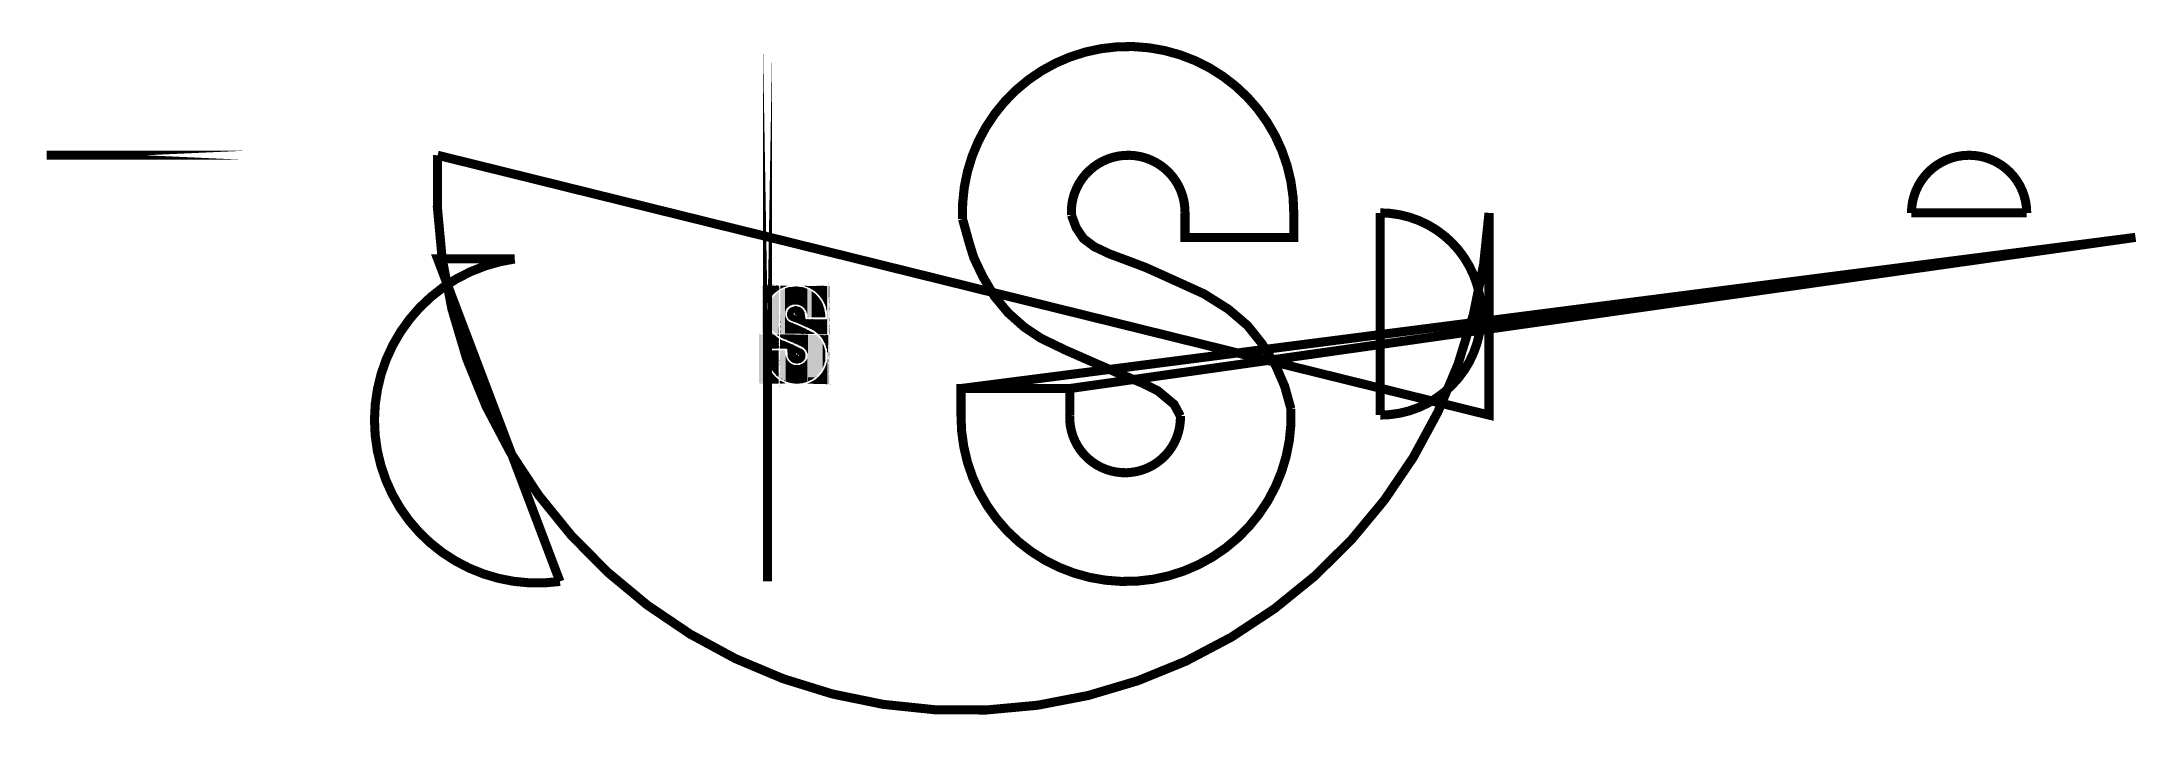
# Model space of a CAD drawing. Extents: x -12.3 to 50.3, y -6.1 to 14.
import ezdxf

# ---------------------------------------------------------------- set-up
doc = ezdxf.new("R2010")
doc.units = 0
doc.layers.get('0').update_dxf_attribs({"linetype": 'CONTINUOUS'})
doc.layers.add('1', color=1, linetype='CONTINUOUS')

msp = doc.modelspace()

# ---------------------------------------------------------------- linework, layer by layer
at = {"color": 7}
for points in [[(9.723, 7), (9.73, 7), (9.723, 6.92), (9.73, 6.92)], [(9.178, 6.709), (9.185, 6.709), (9.178, 5.279), (9.185, 5.279)], [(9.185, 6.717), (9.251, 6.717), (9.185, 5.279), (9.251, 5.279)], [(9.251, 6.724), (9.258, 6.724), (9.251, 5.272), (9.258, 5.272)], [(9.258, 6.738), (9.381, 6.738), (9.258, 6.731), (9.381, 6.731)], [(9.258, 6.731), (9.265, 6.731), (9.258, 5.272), (9.265, 5.272)], [(9.265, 6.724), (9.273, 6.724), (9.265, 5.272), (9.273, 5.272)], [(9.273, 6.717), (9.367, 6.717), (9.273, 6.23), (9.367, 6.23)], [(9.367, 6.709), (9.396, 6.709), (9.367, 6.288), (9.396, 6.288)], [(9.367, 6.288), (9.389, 6.288), (9.367, 6.274), (9.389, 6.274)], [(9.367, 6.274), (9.381, 6.274), (9.367, 6.259), (9.381, 6.259)], [(9.389, 6.738), (9.425, 6.738), (9.389, 6.731), (9.425, 6.731)], [(9.396, 6.717), (9.425, 6.717), (9.396, 6.332), (9.425, 6.332)], [(9.396, 6.332), (9.418, 6.332), (9.396, 6.325), (9.418, 6.325)], [(9.396, 6.325), (9.411, 6.325), (9.396, 6.317), (9.411, 6.317)], [(9.396, 6.317), (9.403, 6.317), (9.396, 6.303), (9.403, 6.303)], [(9.425, 6.709), (9.599, 6.709), (9.425, 6.521), (9.599, 6.521)], [(9.425, 6.521), (9.592, 6.521), (9.425, 6.513), (9.592, 6.513)], [(9.425, 6.513), (9.585, 6.513), (9.425, 6.506), (9.585, 6.506)], [(9.425, 6.506), (9.578, 6.506), (9.425, 6.499), (9.578, 6.499)], [(9.425, 6.499), (9.57, 6.499), (9.425, 6.492), (9.57, 6.492)], [(9.425, 6.492), (9.563, 6.492), (9.425, 6.484), (9.563, 6.484)], [(9.425, 6.484), (9.556, 6.484), (9.425, 6.477), (9.556, 6.477)], [(9.425, 6.477), (9.548, 6.477), (9.425, 6.47), (9.548, 6.47)], [(9.425, 6.47), (9.534, 6.47), (9.425, 6.462), (9.534, 6.462)], [(9.425, 6.462), (9.527, 6.462), (9.425, 6.455), (9.527, 6.455)], [(9.425, 6.455), (9.519, 6.455), (9.425, 6.448), (9.519, 6.448)], [(9.425, 6.448), (9.512, 6.448), (9.425, 6.441), (9.512, 6.441)], [(9.425, 6.441), (9.505, 6.441), (9.425, 6.426), (9.505, 6.426)], [(9.425, 6.426), (9.49, 6.426), (9.425, 6.412), (9.49, 6.412)], [(9.425, 6.412), (9.483, 6.412), (9.425, 6.404), (9.483, 6.404)], [(9.425, 6.404), (9.476, 6.404), (9.425, 6.39), (9.476, 6.39)], [(9.425, 6.39), (9.469, 6.39), (9.425, 6.383), (9.469, 6.383)], [(9.425, 6.383), (9.461, 6.383), (9.425, 6.375), (9.461, 6.375)], [(9.425, 6.375), (9.454, 6.375), (9.425, 6.368), (9.454, 6.368)], [(9.425, 6.368), (9.447, 6.368), (9.425, 6.361), (9.447, 6.361)], [(9.425, 6.361), (9.44, 6.361), (9.425, 6.346), (9.44, 6.346)], [(9.425, 6.346), (9.432, 6.346), (9.425, 6.339), (9.432, 6.339)], [(9.44, 6.274), (9.447, 6.274), (9.44, 5.453), (9.447, 5.453)], [(9.447, 6.281), (9.454, 6.281), (9.447, 5.431), (9.454, 5.431)], [(9.454, 6.295), (9.461, 6.295), (9.454, 5.424), (9.461, 5.424)], [(9.461, 6.303), (9.469, 6.303), (9.461, 5.41), (9.469, 5.41)], [(9.469, 6.738), (9.519, 6.738), (9.469, 6.731), (9.519, 6.731)], [(9.469, 6.317), (9.476, 6.317), (9.469, 5.402), (9.476, 5.402)], [(9.476, 6.325), (9.483, 6.325), (9.476, 5.388), (9.483, 5.388)], [(9.483, 6.339), (9.49, 6.339), (9.483, 5.381), (9.49, 5.381)], [(9.49, 6.346), (9.498, 6.346), (9.49, 5.373), (9.498, 5.373)], [(9.498, 6.354), (9.505, 6.354), (9.498, 5.366), (9.505, 5.366)], [(9.505, 6.361), (9.512, 6.361), (9.505, 5.352), (9.512, 5.352)], [(9.512, 6.368), (9.519, 6.368), (9.512, 5.344), (9.519, 5.344)], [(9.519, 6.383), (9.527, 6.383), (9.519, 5.337), (9.527, 5.337)], [(9.527, 6.39), (9.534, 6.39), (9.527, 5.33), (9.534, 5.33)], [(9.534, 6.397), (9.541, 6.397), (9.534, 5.322), (9.541, 5.322)], [(9.541, 6.404), (9.548, 6.404), (9.541, 5.315), (9.548, 5.315)], [(9.548, 6.412), (9.556, 6.412), (9.548, 5.308), (9.556, 5.308)], [(9.556, 6.419), (9.563, 6.419), (9.556, 5.301), (9.563, 5.301)], [(9.563, 6.426), (9.57, 6.426), (9.563, 5.293), (9.57, 5.293)], [(9.57, 6.433), (9.578, 6.433), (9.57, 5.286), (9.578, 5.286)], [(9.578, 6.441), (9.585, 6.441), (9.578, 5.279), (9.585, 5.279)], [(9.585, 6.448), (9.592, 6.448), (9.585, 5.272), (9.592, 5.272)], [(9.592, 6.455), (9.599, 6.455), (9.592, 5.272), (9.599, 5.272)], [(9.599, 6.717), (9.636, 6.717), (9.599, 6.542), (9.636, 6.542)], [(9.599, 6.542), (9.621, 6.542), (9.599, 6.535), (9.621, 6.535)], [(9.599, 6.535), (9.614, 6.535), (9.599, 6.528), (9.614, 6.528)], [(9.599, 6.528), (9.607, 6.528), (9.599, 6.521), (9.607, 6.521)], [(9.599, 6.462), (9.607, 6.462), (9.599, 5.272), (9.607, 5.272)], [(9.607, 6.47), (9.614, 6.47), (9.607, 5.272), (9.614, 5.272)], [(9.614, 6.477), (9.621, 6.477), (9.614, 5.264), (9.621, 5.264)], [(9.621, 6.484), (9.628, 6.484), (9.621, 5.264), (9.628, 5.264)], [(9.628, 6.492), (9.636, 6.492), (9.628, 5.264), (9.636, 5.264)], [(9.636, 6.709), (9.686, 6.709), (9.636, 6.579), (9.686, 6.579)], [(9.636, 6.579), (9.679, 6.579), (9.636, 6.571), (9.679, 6.571)], [(9.636, 6.571), (9.665, 6.571), (9.636, 6.564), (9.665, 6.564)], [(9.636, 6.564), (9.657, 6.564), (9.636, 6.557), (9.657, 6.557)], [(9.636, 6.557), (9.643, 6.557), (9.636, 6.55), (9.643, 6.55)], [(9.636, 6.499), (9.65, 6.499), (9.636, 5.272), (9.65, 5.272)], [(9.65, 6.506), (9.657, 6.506), (9.65, 5.272), (9.657, 5.272)], [(9.657, 6.513), (9.672, 6.513), (9.657, 5.272), (9.672, 5.272)], [(9.672, 6.521), (9.686, 6.521), (9.672, 5.468), (9.686, 5.468)], [(9.686, 6.666), (9.694, 6.666), (9.686, 6.659), (9.694, 6.659)], [(9.686, 6.644), (9.694, 6.644), (9.686, 6.586), (9.694, 6.586)], [(9.723, 6.862), (9.73, 6.862), (9.723, 6.855), (9.73, 6.855)], [(9.723, 6.84), (9.73, 6.84), (9.723, 6.826), (9.73, 6.826)], [(9.723, 6.796), (9.73, 6.796), (9.723, 6.789), (9.73, 6.789)], [(9.723, 6.753), (9.73, 6.753), (9.723, 6.738), (9.73, 6.738)], [(9.723, 6.709), (9.752, 6.709), (9.723, 6.622), (9.752, 6.622)], [(9.723, 6.622), (9.745, 6.622), (9.723, 6.615), (9.745, 6.615)], [(9.723, 6.557), (9.73, 6.557), (9.723, 5.272), (9.73, 5.272)], [(9.73, 6.615), (9.737, 6.615), (9.73, 6.608), (9.737, 6.608)], [(9.73, 6.564), (9.752, 6.564), (9.73, 5.272), (9.752, 5.272)], [(9.752, 6.717), (9.759, 6.717), (9.752, 6.622), (9.759, 6.622)], [(9.752, 6.579), (9.766, 6.579), (9.752, 5.272), (9.766, 5.272)], [(9.759, 6.709), (9.933, 6.709), (9.759, 6.695), (9.933, 6.695)], [(9.759, 6.695), (9.912, 6.695), (9.759, 6.688), (9.912, 6.688)], [(9.759, 6.688), (9.89, 6.688), (9.759, 6.68), (9.89, 6.68)], [(9.759, 6.68), (9.875, 6.68), (9.759, 6.673), (9.875, 6.673)], [(9.759, 6.673), (9.853, 6.673), (9.759, 6.666), (9.853, 6.666)], [(9.759, 6.666), (9.824, 6.666), (9.759, 6.659), (9.824, 6.659)], [(9.759, 6.659), (9.817, 6.659), (9.759, 6.651), (9.817, 6.651)], [(9.759, 6.651), (9.803, 6.651), (9.759, 6.644), (9.803, 6.644)], [(9.759, 6.644), (9.788, 6.644), (9.759, 6.637), (9.788, 6.637)], [(9.759, 6.637), (9.774, 6.637), (9.759, 6.629), (9.774, 6.629)], [(9.766, 6.586), (9.788, 6.586), (9.766, 5.272), (9.788, 5.272)], [(9.788, 6.593), (9.803, 6.593), (9.788, 5.272), (9.803, 5.272)], [(9.803, 6.6), (9.824, 6.6), (9.803, 5.272), (9.824, 5.272)], [(9.824, 6.608), (9.839, 6.608), (9.824, 5.272), (9.839, 5.272)], [(9.839, 6.615), (9.846, 6.615), (9.839, 5.272), (9.846, 5.272)], [(9.846, 6.622), (9.868, 6.622), (9.846, 5.272), (9.868, 5.272)], [(9.868, 6.629), (9.897, 6.629), (9.868, 5.976), (9.897, 5.976)], [(9.897, 6.637), (9.904, 6.637), (9.897, 5.998), (9.904, 5.998)], [(9.904, 6.644), (9.933, 6.644), (9.904, 6.041), (9.933, 6.041)], [(9.933, 6.651), (9.955, 6.651), (9.933, 6.063), (9.955, 6.063)], [(9.955, 6.659), (9.977, 6.659), (9.955, 6.085), (9.977, 6.085)], [(9.962, 6.724), (9.97, 6.724), (9.962, 6.717), (9.97, 6.717)], [(9.977, 6.666), (10.035, 6.666), (9.977, 6.114), (10.035, 6.114)], [(10.035, 6.673), (10.071, 6.673), (10.035, 6.128), (10.071, 6.128)], [(10.042, 6.731), (10.071, 6.731), (10.042, 6.724), (10.071, 6.724)], [(10.071, 6.68), (10.079, 6.68), (10.071, 6.128), (10.079, 6.128)], [(10.079, 6.673), (10.086, 6.673), (10.079, 6.128), (10.086, 6.128)], [(10.086, 6.68), (10.151, 6.68), (10.086, 6.143), (10.151, 6.143)], [(10.151, 6.688), (10.18, 6.688), (10.151, 6.143), (10.18, 6.143)], [(10.18, 6.68), (10.195, 6.68), (10.18, 6.15), (10.195, 6.15)], [(10.195, 6.688), (10.238, 6.688), (10.195, 6.143), (10.238, 6.143)], [(10.238, 6.68), (10.296, 6.68), (10.238, 6.143), (10.296, 6.143)], [(10.275, 6.731), (10.296, 6.731), (10.275, 6.724), (10.296, 6.724)], [(10.296, 6.673), (10.347, 6.673), (10.296, 6.121), (10.347, 6.121)], [(10.304, 6.731), (10.551, 6.731), (10.304, 6.724), (10.551, 6.724)], [(10.347, 6.666), (10.391, 6.666), (10.347, 6.099), (10.391, 6.099)], [(10.391, 6.724), (10.405, 6.724), (10.391, 6.717), (10.405, 6.717)], [(10.391, 6.659), (10.42, 6.659), (10.391, 6.07), (10.42, 6.07)], [(10.42, 6.651), (10.442, 6.651), (10.42, 6.041), (10.442, 6.041)], [(10.442, 6.644), (10.463, 6.644), (10.442, 6.027), (10.463, 6.027)], [(10.449, 6.709), (10.507, 6.709), (10.449, 6.695), (10.507, 6.695)], [(10.456, 6.695), (10.507, 6.695), (10.456, 6.688), (10.507, 6.688)], [(10.463, 6.637), (10.485, 6.637), (10.463, 5.99), (10.485, 5.99)], [(10.478, 6.688), (10.507, 6.688), (10.478, 6.68), (10.507, 6.68)], [(10.485, 6.724), (10.492, 6.724), (10.485, 6.717), (10.492, 6.717)], [(10.485, 6.629), (10.507, 6.629), (10.485, 5.969), (10.507, 5.969)], [(10.5, 6.68), (10.507, 6.68), (10.5, 6.673), (10.507, 6.673)], [(10.507, 6.702), (10.623, 6.702), (10.507, 6.673), (10.623, 6.673)], [(10.507, 6.622), (10.521, 6.622), (10.507, 5.911), (10.521, 5.911)], [(10.521, 6.673), (10.623, 6.673), (10.521, 6.666), (10.623, 6.666)], [(10.521, 6.615), (10.536, 6.615), (10.521, 5.86), (10.536, 5.86)], [(10.536, 6.666), (10.623, 6.666), (10.536, 6.659), (10.623, 6.659)], [(10.536, 6.608), (10.558, 6.608), (10.536, 5.78), (10.558, 5.78)], [(10.551, 6.659), (10.623, 6.659), (10.551, 6.651), (10.623, 6.651)], [(10.558, 6.6), (10.572, 6.6), (10.558, 5.765), (10.572, 5.765)], [(10.572, 6.651), (10.623, 6.651), (10.572, 6.644), (10.623, 6.644)], [(10.572, 6.593), (10.58, 6.593), (10.572, 5.765), (10.58, 5.765)], [(10.58, 6.586), (10.594, 6.586), (10.58, 5.765), (10.594, 5.765)], [(10.587, 6.644), (10.623, 6.644), (10.587, 6.637), (10.623, 6.637)], [(10.594, 6.579), (10.609, 6.579), (10.594, 5.765), (10.609, 5.765)], [(10.601, 6.637), (10.623, 6.637), (10.601, 6.629), (10.623, 6.629)], [(10.609, 6.571), (10.623, 6.571), (10.609, 5.765), (10.623, 5.765)], [(10.616, 6.629), (10.623, 6.629), (10.616, 6.622), (10.623, 6.622)], [(10.623, 6.695), (10.645, 6.695), (10.623, 6.622), (10.645, 6.622)], [(10.623, 6.564), (10.63, 6.564), (10.623, 5.758), (10.63, 5.758)], [(10.63, 6.557), (10.645, 6.557), (10.63, 5.765), (10.645, 5.765)], [(10.638, 6.622), (10.645, 6.622), (10.638, 6.615), (10.645, 6.615)], [(10.645, 6.702), (10.754, 6.702), (10.645, 6.608), (10.754, 6.608)], [(10.645, 6.55), (10.659, 6.55), (10.645, 5.765), (10.659, 5.765)], [(10.652, 6.608), (10.754, 6.608), (10.652, 6.6), (10.754, 6.6)], [(10.659, 6.542), (10.674, 6.542), (10.659, 5.765), (10.674, 5.765)], [(10.667, 6.6), (10.754, 6.6), (10.667, 6.593), (10.754, 6.593)], [(10.674, 6.593), (10.754, 6.593), (10.674, 6.586), (10.754, 6.586)], [(10.674, 6.535), (10.681, 6.535), (10.674, 5.765), (10.681, 5.765)], [(10.681, 6.528), (10.688, 6.528), (10.681, 5.765), (10.688, 5.765)], [(10.688, 6.586), (10.754, 6.586), (10.688, 6.579), (10.754, 6.579)], [(10.688, 6.521), (10.696, 6.521), (10.688, 5.758), (10.696, 5.758)], [(10.696, 6.513), (10.718, 6.513), (10.696, 5.758), (10.718, 5.758)], [(10.703, 6.579), (10.754, 6.579), (10.703, 6.571), (10.754, 6.571)], [(10.71, 6.571), (10.754, 6.571), (10.71, 6.564), (10.754, 6.564)], [(10.718, 6.499), (10.732, 6.499), (10.718, 5.758), (10.732, 5.758)], [(10.725, 6.564), (10.754, 6.564), (10.725, 6.557), (10.754, 6.557)], [(10.732, 6.492), (10.739, 6.492), (10.732, 5.758), (10.739, 5.758)], [(10.739, 6.557), (10.754, 6.557), (10.739, 6.55), (10.754, 6.55)], [(10.739, 6.484), (10.747, 6.484), (10.739, 5.765), (10.747, 5.765)], [(10.747, 6.55), (10.754, 6.55), (10.747, 6.542), (10.754, 6.542)], [(10.747, 6.477), (10.761, 6.477), (10.747, 5.758), (10.761, 5.758)], [(10.754, 6.695), (10.805, 6.695), (10.754, 6.535), (10.805, 6.535)], [(10.761, 6.47), (10.768, 6.47), (10.761, 5.758), (10.768, 5.758)], [(10.768, 6.535), (10.805, 6.535), (10.768, 6.521), (10.805, 6.521)], [(10.768, 6.462), (10.776, 6.462), (10.768, 5.758), (10.776, 5.758)], [(10.776, 6.455), (10.783, 6.455), (10.776, 5.758), (10.783, 5.758)], [(10.783, 6.521), (10.805, 6.521), (10.783, 6.513), (10.805, 6.513)], [(10.783, 6.448), (10.79, 6.448), (10.783, 5.765), (10.79, 5.765)], [(10.79, 6.724), (10.812, 6.724), (10.79, 6.717), (10.812, 6.717)], [(10.79, 6.513), (10.805, 6.513), (10.79, 6.506), (10.805, 6.506)], [(10.79, 6.441), (10.797, 6.441), (10.79, 5.765), (10.797, 5.765)], [(10.797, 6.506), (10.805, 6.506), (10.797, 6.499), (10.805, 6.499)], [(10.797, 6.433), (10.805, 6.433), (10.797, 5.758), (10.805, 5.758)], [(10.805, 6.702), (10.819, 6.702), (10.805, 6.492), (10.819, 6.492)], [(10.805, 6.426), (10.812, 6.426), (10.805, 5.758), (10.812, 5.758)], [(10.812, 6.492), (10.819, 6.492), (10.812, 6.484), (10.819, 6.484)], [(10.812, 6.419), (10.819, 6.419), (10.812, 5.758), (10.819, 5.758)], [(10.819, 6.695), (10.841, 6.695), (10.819, 6.477), (10.841, 6.477)], [(10.819, 6.404), (10.826, 6.404), (10.819, 5.758), (10.826, 5.758)], [(10.826, 6.477), (10.841, 6.477), (10.826, 6.47), (10.841, 6.47)], [(10.826, 6.397), (10.834, 6.397), (10.826, 5.758), (10.834, 5.758)], [(10.834, 6.39), (10.848, 6.39), (10.834, 5.758), (10.848, 5.758)], [(10.841, 6.702), (10.863, 6.702), (10.841, 6.455), (10.863, 6.455)], [(10.848, 6.383), (10.855, 6.383), (10.848, 5.758), (10.855, 5.758)], [(10.855, 6.724), (10.877, 6.724), (10.855, 6.717), (10.877, 6.717)], [(10.855, 6.455), (10.863, 6.455), (10.855, 6.441), (10.863, 6.441)], [(10.855, 6.368), (10.863, 6.368), (10.855, 5.758), (10.863, 5.758)], [(10.863, 6.695), (10.877, 6.695), (10.863, 6.433), (10.877, 6.433)], [(10.863, 6.361), (10.87, 6.361), (10.863, 5.758), (10.87, 5.758)], [(10.87, 6.346), (10.877, 6.346), (10.87, 5.758), (10.877, 5.758)], [(10.877, 6.702), (10.885, 6.702), (10.877, 6.426), (10.885, 6.426)], [(10.877, 6.339), (10.885, 6.339), (10.877, 5.758), (10.885, 5.758)], [(10.885, 6.695), (10.943, 6.695), (10.885, 6.412), (10.943, 6.412)], [(10.885, 6.332), (10.892, 6.332), (10.885, 5.758), (10.892, 5.758)], [(10.892, 6.325), (10.899, 6.325), (10.892, 5.758), (10.899, 5.758)], [(10.899, 6.412), (10.943, 6.412), (10.899, 6.397), (10.943, 6.397)], [(10.899, 6.31), (10.906, 6.31), (10.899, 5.758), (10.906, 5.758)], [(10.906, 6.724), (10.928, 6.724), (10.906, 6.717), (10.928, 6.717)], [(10.906, 6.397), (10.943, 6.397), (10.906, 6.39), (10.943, 6.39)], [(10.906, 6.303), (10.914, 6.303), (10.906, 5.758), (10.914, 5.758)], [(10.914, 6.39), (10.943, 6.39), (10.914, 6.375), (10.943, 6.375)], [(10.914, 6.295), (10.921, 6.295), (10.914, 5.758), (10.921, 5.758)], [(10.921, 6.375), (10.943, 6.375), (10.921, 6.368), (10.943, 6.368)], [(10.921, 6.281), (10.928, 6.281), (10.921, 5.758), (10.928, 5.758)], [(10.928, 6.368), (10.943, 6.368), (10.928, 6.361), (10.943, 6.361)], [(10.935, 6.361), (10.943, 6.361), (10.935, 6.346), (10.943, 6.346)], [(10.943, 6.724), (11.037, 6.724), (10.943, 6.717), (11.037, 6.717)], [(10.943, 6.702), (11.059, 6.702), (10.943, 6.339), (11.059, 6.339)], [(10.95, 6.339), (11.059, 6.339), (10.95, 6.325), (11.059, 6.325)], [(10.957, 6.325), (11.059, 6.325), (10.957, 6.317), (11.059, 6.317)], [(10.964, 6.317), (11.059, 6.317), (10.964, 6.31), (11.059, 6.31)], [(10.972, 6.31), (11.059, 6.31), (10.972, 6.295), (11.059, 6.295)], [(10.979, 6.295), (11.059, 6.295), (10.979, 6.281), (11.059, 6.281)], [(10.986, 6.281), (11.059, 6.281), (10.986, 6.274), (11.059, 6.274)], [(10.993, 6.274), (11.059, 6.274), (10.993, 6.259), (11.059, 6.259)], [(11.059, 6.695), (11.066, 6.695), (11.059, 6.136), (11.066, 6.136)], [(11.066, 6.702), (11.124, 6.702), (11.066, 6.121), (11.124, 6.121)], [(11.124, 6.695), (11.153, 6.695), (11.124, 5.257), (11.153, 5.257)], [(11.153, 6.818), (11.16, 6.818), (11.153, 6.796), (11.16, 6.796)], [(11.153, 6.753), (11.16, 6.753), (11.153, 6.738), (11.16, 6.738)], [(11.153, 6.688), (11.16, 6.688), (11.153, 6.332), (11.16, 6.332)], [(11.153, 6.325), (11.16, 6.325), (11.153, 5.257), (11.16, 5.257)], [(11.19, 6.688), (11.197, 6.688), (11.19, 6.564), (11.197, 6.564)], [(11.19, 6.557), (11.197, 6.557), (11.19, 6.513), (11.197, 6.513)], [(11.19, 6.506), (11.197, 6.506), (11.19, 6.361), (11.197, 6.361)], [(11.19, 6.317), (11.197, 6.317), (11.19, 6.274), (11.197, 6.274)], [(11.197, 6.717), (11.211, 6.717), (11.197, 6.709), (11.211, 6.709)], [(11.197, 6.695), (11.204, 6.695), (11.197, 5.25), (11.204, 5.25)], [(11.204, 6.702), (11.211, 6.702), (11.204, 5.25), (11.211, 5.25)], [(9.273, 6.23), (9.36, 6.23), (9.273, 6.223), (9.36, 6.223)], [(9.273, 6.223), (9.352, 6.223), (9.273, 6.208), (9.352, 6.208)], [(9.273, 6.208), (9.345, 6.208), (9.273, 6.194), (9.345, 6.194)], [(9.273, 6.194), (9.338, 6.194), (9.273, 6.179), (9.338, 6.179)], [(9.273, 6.179), (9.331, 6.179), (9.273, 6.157), (9.331, 6.157)], [(9.273, 6.157), (9.323, 6.157), (9.273, 6.136), (9.323, 6.136)], [(9.273, 6.136), (9.316, 6.136), (9.273, 6.114), (9.316, 6.114)], [(9.273, 6.114), (9.309, 6.114), (9.273, 6.085), (9.309, 6.085)], [(9.273, 6.085), (9.302, 6.085), (9.273, 6.056), (9.302, 6.056)], [(9.273, 6.056), (9.294, 6.056), (9.273, 6.012), (9.294, 6.012)], [(9.273, 6.012), (9.287, 6.012), (9.273, 5.976), (9.287, 5.976)], [(9.273, 5.976), (9.28, 5.976), (9.273, 5.911), (9.28, 5.911)], [(9.273, 5.86), (9.28, 5.86), (9.273, 5.272), (9.28, 5.272)], [(9.28, 5.758), (9.287, 5.758), (9.28, 5.272), (9.287, 5.272)], [(9.287, 5.715), (9.294, 5.715), (9.287, 5.272), (9.294, 5.272)], [(9.294, 5.678), (9.302, 5.678), (9.294, 5.272), (9.302, 5.272)], [(9.302, 5.649), (9.309, 5.649), (9.302, 5.272), (9.309, 5.272)], [(9.338, 5.969), (9.345, 5.969), (9.338, 5.751), (9.345, 5.751)], [(9.345, 6.027), (9.352, 6.027), (9.345, 5.707), (9.352, 5.707)], [(9.352, 6.056), (9.36, 6.056), (9.352, 5.671), (9.36, 5.671)], [(9.36, 6.085), (9.367, 6.085), (9.36, 5.642), (9.367, 5.642)], [(9.367, 6.259), (9.374, 6.259), (9.367, 6.245), (9.374, 6.245)], [(9.367, 6.114), (9.374, 6.114), (9.367, 5.62), (9.374, 5.62)], [(9.374, 6.128), (9.381, 6.128), (9.374, 5.598), (9.381, 5.598)], [(9.381, 6.15), (9.389, 6.15), (9.381, 5.577), (9.389, 5.577)], [(9.389, 6.172), (9.396, 6.172), (9.389, 5.555), (9.396, 5.555)], [(9.396, 6.187), (9.403, 6.187), (9.396, 5.54), (9.403, 5.54)], [(9.403, 6.208), (9.411, 6.208), (9.403, 5.519), (9.411, 5.519)], [(9.411, 6.223), (9.418, 6.223), (9.411, 5.511), (9.418, 5.511)], [(9.418, 6.237), (9.425, 6.237), (9.418, 5.489), (9.425, 5.489)], [(9.425, 6.252), (9.432, 6.252), (9.425, 5.475), (9.432, 5.475)], [(9.432, 6.266), (9.44, 6.266), (9.432, 5.46), (9.44, 5.46)], [(9.715, 5.823), (9.723, 5.823), (9.715, 5.816), (9.723, 5.816)], [(9.715, 5.78), (9.723, 5.78), (9.715, 5.765), (9.723, 5.765)], [(9.715, 5.693), (9.723, 5.693), (9.715, 5.686), (9.723, 5.686)], [(9.715, 5.649), (9.723, 5.649), (9.715, 5.591), (9.723, 5.591)], [(9.868, 5.976), (9.89, 5.976), (9.868, 5.961), (9.89, 5.961)], [(9.868, 5.961), (9.882, 5.961), (9.868, 5.94), (9.882, 5.94)], [(9.868, 5.94), (9.875, 5.94), (9.868, 5.874), (9.875, 5.874)], [(9.868, 5.853), (9.875, 5.853), (9.868, 5.272), (9.875, 5.272)], [(9.875, 5.794), (9.882, 5.794), (9.875, 5.272), (9.882, 5.272)], [(9.882, 5.773), (9.89, 5.773), (9.882, 5.272), (9.89, 5.272)], [(9.89, 5.765), (9.897, 5.765), (9.89, 5.272), (9.897, 5.272)], [(9.897, 5.744), (9.904, 5.744), (9.897, 5.272), (9.904, 5.272)], [(9.904, 6.041), (9.926, 6.041), (9.904, 6.034), (9.926, 6.034)], [(9.904, 6.034), (9.919, 6.034), (9.904, 6.02), (9.919, 6.02)], [(9.904, 6.02), (9.912, 6.02), (9.904, 6.012), (9.912, 6.012)], [(9.904, 5.729), (9.912, 5.729), (9.904, 5.272), (9.912, 5.272)], [(9.912, 5.715), (9.919, 5.715), (9.912, 5.272), (9.919, 5.272)], [(9.919, 5.707), (9.926, 5.707), (9.919, 5.272), (9.926, 5.272)], [(9.926, 5.903), (9.933, 5.903), (9.926, 5.802), (9.933, 5.802)], [(9.926, 5.693), (9.933, 5.693), (9.926, 5.272), (9.933, 5.272)], [(9.933, 6.063), (9.948, 6.063), (9.933, 6.056), (9.948, 6.056)], [(9.933, 6.056), (9.941, 6.056), (9.933, 6.049), (9.941, 6.049)], [(9.933, 5.925), (9.941, 5.925), (9.933, 5.773), (9.941, 5.773)], [(9.933, 5.686), (9.941, 5.686), (9.933, 5.272), (9.941, 5.272)], [(9.941, 5.947), (9.948, 5.947), (9.941, 5.758), (9.948, 5.758)], [(9.941, 5.678), (9.948, 5.678), (9.941, 5.272), (9.948, 5.272)], [(9.948, 5.969), (9.955, 5.969), (9.948, 5.744), (9.955, 5.744)], [(9.948, 5.664), (9.962, 5.664), (9.948, 5.272), (9.962, 5.272)], [(9.955, 6.085), (9.97, 6.085), (9.955, 6.07), (9.97, 6.07)], [(9.955, 6.07), (9.962, 6.07), (9.955, 6.063), (9.962, 6.063)], [(9.955, 5.976), (9.962, 5.976), (9.955, 5.729), (9.962, 5.729)], [(9.962, 5.983), (9.97, 5.983), (9.962, 5.722), (9.97, 5.722)], [(9.962, 5.649), (9.977, 5.649), (9.962, 5.272), (9.977, 5.272)], [(9.97, 5.998), (9.977, 5.998), (9.97, 5.715), (9.977, 5.715)], [(9.977, 6.114), (10.02, 6.114), (9.977, 6.107), (10.02, 6.107)], [(9.977, 6.107), (10.006, 6.107), (9.977, 6.099), (10.006, 6.099)], [(9.977, 6.099), (9.999, 6.099), (9.977, 6.092), (9.999, 6.092)], [(9.977, 6.092), (9.984, 6.092), (9.977, 6.085), (9.984, 6.085)], [(9.977, 6.005), (9.984, 6.005), (9.977, 5.707), (9.984, 5.707)], [(9.977, 5.642), (9.984, 5.642), (9.977, 5.272), (9.984, 5.272)], [(9.984, 6.012), (9.991, 6.012), (9.984, 5.7), (9.991, 5.7)], [(9.991, 6.02), (9.999, 6.02), (9.991, 5.693), (9.999, 5.693)], [(9.999, 6.027), (10.006, 6.027), (9.999, 5.686), (10.006, 5.686)], [(10.006, 6.034), (10.013, 6.034), (10.006, 5.678), (10.013, 5.678)], [(10.013, 6.041), (10.028, 6.041), (10.013, 5.671), (10.028, 5.671)], [(10.028, 6.049), (10.035, 6.049), (10.028, 5.671), (10.035, 5.671)], [(10.035, 6.128), (10.064, 6.128), (10.035, 6.121), (10.064, 6.121)], [(10.035, 6.056), (10.057, 6.056), (10.035, 5.664), (10.057, 5.664)], [(10.05, 5.664), (10.057, 5.664), (10.05, 5.656), (10.057, 5.656)], [(10.057, 6.063), (10.079, 6.063), (10.057, 5.656), (10.079, 5.656)], [(10.064, 5.656), (10.079, 5.656), (10.064, 5.649), (10.079, 5.649)], [(10.079, 6.07), (10.093, 6.07), (10.079, 5.649), (10.093, 5.649)], [(10.086, 6.143), (10.115, 6.143), (10.086, 6.136), (10.115, 6.136)], [(10.086, 5.649), (10.093, 5.649), (10.086, 5.642), (10.093, 5.642)], [(10.093, 6.078), (10.115, 6.078), (10.093, 5.642), (10.115, 5.642)], [(10.108, 5.642), (10.115, 5.642), (10.108, 5.635), (10.115, 5.635)], [(10.115, 6.085), (10.137, 6.085), (10.115, 5.882), (10.137, 5.882)], [(10.115, 5.882), (10.129, 5.882), (10.115, 5.867), (10.129, 5.867)], [(10.115, 5.867), (10.122, 5.867), (10.115, 5.635), (10.122, 5.635)], [(10.122, 5.853), (10.129, 5.853), (10.122, 5.627), (10.129, 5.627)], [(10.129, 5.845), (10.137, 5.845), (10.129, 5.627), (10.137, 5.627)], [(10.137, 6.092), (10.158, 6.092), (10.137, 5.882), (10.158, 5.882)], [(10.137, 5.838), (10.151, 5.838), (10.137, 5.627), (10.151, 5.627)], [(10.151, 5.845), (10.166, 5.845), (10.151, 5.62), (10.166, 5.62)], [(10.158, 6.099), (10.217, 6.099), (10.158, 5.874), (10.217, 5.874)], [(10.166, 5.874), (10.217, 5.874), (10.166, 5.838), (10.217, 5.838)], [(10.166, 5.838), (10.18, 5.838), (10.166, 5.613), (10.18, 5.613)], [(10.18, 5.816), (10.202, 5.816), (10.18, 5.606), (10.202, 5.606)], [(10.195, 5.838), (10.217, 5.838), (10.195, 5.831), (10.217, 5.831)], [(10.202, 5.831), (10.217, 5.831), (10.202, 5.598), (10.217, 5.598)], [(10.217, 6.092), (10.246, 6.092), (10.217, 5.598), (10.246, 5.598)], [(10.246, 6.143), (10.296, 6.143), (10.246, 6.136), (10.296, 6.136)], [(10.246, 6.085), (10.282, 6.085), (10.246, 5.584), (10.282, 5.584)], [(10.275, 6.136), (10.296, 6.136), (10.275, 6.128), (10.296, 6.128)], [(10.282, 6.078), (10.296, 6.078), (10.282, 5.562), (10.296, 5.562)], [(10.296, 6.07), (10.311, 6.07), (10.296, 5.562), (10.311, 5.562)], [(10.311, 6.063), (10.325, 6.063), (10.311, 5.555), (10.325, 5.555)], [(10.318, 6.121), (10.347, 6.121), (10.318, 6.114), (10.347, 6.114)], [(10.325, 6.056), (10.34, 6.056), (10.325, 5.548), (10.34, 5.548)], [(10.333, 6.114), (10.347, 6.114), (10.333, 6.107), (10.347, 6.107)], [(10.34, 6.049), (10.347, 6.049), (10.34, 5.54), (10.347, 5.54)], [(10.347, 6.041), (10.354, 6.041), (10.347, 5.54), (10.354, 5.54)], [(10.354, 6.099), (10.391, 6.099), (10.354, 6.092), (10.391, 6.092)], [(10.354, 6.034), (10.369, 6.034), (10.354, 5.533), (10.369, 5.533)], [(10.369, 6.092), (10.391, 6.092), (10.369, 6.085), (10.391, 6.085)], [(10.369, 6.027), (10.376, 6.027), (10.369, 5.533), (10.376, 5.533)], [(10.376, 6.02), (10.384, 6.02), (10.376, 5.526), (10.384, 5.526)], [(10.384, 6.085), (10.391, 6.085), (10.384, 6.078), (10.391, 6.078)], [(10.384, 6.012), (10.398, 6.012), (10.384, 5.519), (10.398, 5.519)], [(10.398, 6.07), (10.42, 6.07), (10.398, 6.063), (10.42, 6.063)], [(10.398, 5.998), (10.405, 5.998), (10.398, 5.519), (10.405, 5.519)], [(10.405, 5.99), (10.413, 5.99), (10.405, 5.511), (10.413, 5.511)], [(10.413, 6.063), (10.42, 6.063), (10.413, 6.056), (10.42, 6.056)], [(10.413, 5.983), (10.42, 5.983), (10.413, 5.511), (10.42, 5.511)], [(10.42, 5.969), (10.427, 5.969), (10.42, 5.504), (10.427, 5.504)], [(10.427, 5.954), (10.434, 5.954), (10.427, 5.504), (10.434, 5.504)], [(10.434, 6.041), (10.442, 6.041), (10.434, 6.034), (10.442, 6.034)], [(10.434, 5.932), (10.442, 5.932), (10.434, 5.497), (10.442, 5.497)], [(10.442, 5.918), (10.449, 5.918), (10.442, 5.497), (10.449, 5.497)], [(10.449, 6.027), (10.463, 6.027), (10.449, 6.02), (10.463, 6.02)], [(10.449, 5.889), (10.456, 5.889), (10.449, 5.489), (10.456, 5.489)], [(10.456, 6.02), (10.463, 6.02), (10.456, 6.005), (10.463, 6.005)], [(10.456, 5.838), (10.463, 5.838), (10.456, 5.489), (10.463, 5.489)], [(10.463, 5.773), (10.471, 5.773), (10.463, 5.489), (10.471, 5.489)], [(10.471, 5.99), (10.485, 5.99), (10.471, 5.983), (10.485, 5.983)], [(10.471, 5.736), (10.478, 5.736), (10.471, 5.489), (10.478, 5.489)], [(10.478, 5.983), (10.485, 5.983), (10.478, 5.976), (10.485, 5.976)], [(10.478, 5.722), (10.485, 5.722), (10.478, 5.482), (10.485, 5.482)], [(10.485, 5.715), (10.5, 5.715), (10.485, 5.475), (10.5, 5.475)], [(10.492, 5.969), (10.507, 5.969), (10.492, 5.947), (10.507, 5.947)], [(10.5, 5.947), (10.507, 5.947), (10.5, 5.932), (10.507, 5.932)], [(10.5, 5.707), (10.536, 5.707), (10.5, 5.468), (10.536, 5.468)], [(10.514, 5.911), (10.521, 5.911), (10.514, 5.889), (10.521, 5.889)], [(10.529, 5.86), (10.536, 5.86), (10.529, 5.823), (10.536, 5.823)], [(10.536, 5.715), (10.572, 5.715), (10.536, 5.46), (10.572, 5.46)], [(10.543, 5.78), (10.558, 5.78), (10.543, 5.765), (10.558, 5.765)], [(10.572, 5.707), (10.638, 5.707), (10.572, 5.439), (10.638, 5.439)], [(10.616, 5.765), (10.623, 5.765), (10.616, 5.758), (10.623, 5.758)], [(10.638, 5.715), (10.652, 5.715), (10.638, 5.41), (10.652, 5.41)], [(10.652, 5.707), (10.659, 5.707), (10.652, 5.402), (10.659, 5.402)], [(10.659, 5.715), (10.688, 5.715), (10.659, 5.402), (10.688, 5.402)], [(10.688, 5.707), (10.986, 5.707), (10.688, 5.381), (10.986, 5.381)], [(10.928, 6.266), (10.935, 6.266), (10.928, 5.765), (10.935, 5.765)], [(10.935, 6.259), (10.943, 6.259), (10.935, 5.765), (10.943, 5.765)], [(10.943, 6.245), (10.95, 6.245), (10.943, 5.765), (10.95, 5.765)], [(10.95, 6.237), (10.957, 6.237), (10.95, 5.765), (10.957, 5.765)], [(10.957, 6.223), (10.964, 6.223), (10.957, 5.765), (10.964, 5.765)], [(10.964, 6.208), (10.972, 6.208), (10.964, 5.765), (10.972, 5.765)], [(10.972, 6.194), (10.979, 6.194), (10.972, 5.765), (10.979, 5.765)], [(10.979, 6.179), (10.986, 6.179), (10.979, 5.765), (10.986, 5.765)], [(10.986, 6.165), (10.993, 6.165), (10.986, 5.765), (10.993, 5.765)], [(10.986, 5.7), (11.081, 5.7), (10.986, 5.257), (11.081, 5.257)], [(10.993, 6.15), (11.001, 6.15), (10.993, 5.765), (11.001, 5.765)], [(11.001, 6.259), (11.059, 6.259), (11.001, 6.252), (11.059, 6.252)], [(11.001, 6.121), (11.008, 6.121), (11.001, 5.758), (11.008, 5.758)], [(11.008, 6.252), (11.059, 6.252), (11.008, 6.237), (11.059, 6.237)], [(11.008, 6.107), (11.015, 6.107), (11.008, 5.758), (11.015, 5.758)], [(11.015, 6.237), (11.059, 6.237), (11.015, 6.223), (11.059, 6.223)], [(11.015, 6.085), (11.023, 6.085), (11.015, 5.758), (11.023, 5.758)], [(11.023, 6.223), (11.059, 6.223), (11.023, 6.208), (11.059, 6.208)], [(11.023, 6.063), (11.03, 6.063), (11.023, 5.758), (11.03, 5.758)], [(11.03, 6.208), (11.059, 6.208), (11.03, 6.194), (11.059, 6.194)], [(11.03, 6.041), (11.037, 6.041), (11.03, 5.758), (11.037, 5.758)], [(11.037, 6.194), (11.059, 6.194), (11.037, 6.179), (11.059, 6.179)], [(11.037, 6.012), (11.044, 6.012), (11.037, 5.758), (11.044, 5.758)], [(11.044, 6.179), (11.059, 6.179), (11.044, 6.157), (11.059, 6.157)], [(11.044, 5.983), (11.052, 5.983), (11.044, 5.758), (11.052, 5.758)], [(11.052, 6.157), (11.059, 6.157), (11.052, 6.15), (11.059, 6.15)], [(11.052, 5.925), (11.059, 5.925), (11.052, 5.758), (11.059, 5.758)], [(11.059, 5.874), (11.066, 5.874), (11.059, 5.758), (11.066, 5.758)], [(11.073, 6.121), (11.124, 6.121), (11.073, 6.092), (11.124, 6.092)], [(11.081, 6.092), (11.124, 6.092), (11.081, 6.078), (11.124, 6.078)], [(11.081, 5.707), (11.11, 5.707), (11.081, 5.257), (11.11, 5.257)], [(11.088, 6.078), (11.124, 6.078), (11.088, 6.049), (11.124, 6.049)], [(11.095, 6.049), (11.124, 6.049), (11.095, 6.012), (11.124, 6.012)], [(11.102, 6.012), (11.124, 6.012), (11.102, 5.983), (11.124, 5.983)], [(11.11, 5.983), (11.124, 5.983), (11.11, 5.94), (11.124, 5.94)], [(11.11, 5.715), (11.117, 5.715), (11.11, 5.257), (11.117, 5.257)], [(11.117, 5.94), (11.124, 5.94), (11.117, 5.903), (11.124, 5.903)], [(11.117, 5.722), (11.124, 5.722), (11.117, 5.257), (11.124, 5.257)], [(11.19, 6.252), (11.197, 6.252), (11.19, 6.187), (11.197, 6.187)], [(11.19, 6.107), (11.197, 6.107), (11.19, 6.092), (11.197, 6.092)], [(11.19, 6.056), (11.197, 6.056), (11.19, 5.976), (11.197, 5.976)], [(11.19, 5.838), (11.197, 5.838), (11.19, 5.831), (11.197, 5.831)], [(11.19, 5.794), (11.197, 5.794), (11.19, 5.787), (11.197, 5.787)], [(11.19, 5.736), (11.197, 5.736), (11.19, 5.642), (11.197, 5.642)], [(9.084, 5.25), (9.098, 5.25), (9.084, 3.79), (9.098, 3.79)], [(9.098, 5.257), (9.135, 5.257), (9.098, 3.79), (9.135, 3.79)], [(9.113, 5.279), (9.12, 5.279), (9.113, 5.272), (9.12, 5.272)], [(9.135, 5.279), (9.142, 5.279), (9.135, 5.272), (9.142, 5.272)], [(9.135, 5.25), (9.164, 5.25), (9.135, 3.783), (9.164, 3.783)], [(9.164, 5.257), (9.178, 5.257), (9.164, 3.783), (9.178, 3.783)], [(9.178, 5.25), (9.229, 5.25), (9.178, 3.783), (9.229, 3.783)], [(9.222, 5.279), (9.251, 5.279), (9.222, 5.272), (9.251, 5.272)], [(9.229, 5.257), (9.258, 5.257), (9.229, 3.783), (9.258, 3.783)], [(9.258, 5.25), (9.28, 5.25), (9.258, 3.783), (9.28, 3.783)], [(9.28, 5.257), (9.287, 5.257), (9.28, 4.792), (9.287, 4.792)], [(9.287, 5.25), (9.367, 5.25), (9.287, 4.829), (9.367, 4.829)], [(9.309, 5.627), (9.316, 5.627), (9.309, 5.272), (9.316, 5.272)], [(9.316, 5.591), (9.323, 5.591), (9.316, 5.272), (9.323, 5.272)], [(9.323, 5.577), (9.331, 5.577), (9.323, 5.272), (9.331, 5.272)], [(9.331, 5.562), (9.338, 5.562), (9.331, 5.272), (9.338, 5.272)], [(9.338, 5.54), (9.345, 5.54), (9.338, 5.272), (9.345, 5.272)], [(9.345, 5.526), (9.352, 5.526), (9.345, 5.272), (9.352, 5.272)], [(9.352, 5.511), (9.36, 5.511), (9.352, 5.272), (9.36, 5.272)], [(9.36, 5.489), (9.367, 5.489), (9.36, 5.272), (9.367, 5.272)], [(9.367, 5.475), (9.374, 5.475), (9.367, 5.272), (9.374, 5.272)], [(9.367, 5.257), (9.374, 5.257), (9.367, 4.821), (9.374, 4.821)], [(9.374, 5.46), (9.381, 5.46), (9.374, 5.272), (9.381, 5.272)], [(9.374, 5.25), (9.541, 5.25), (9.374, 4.829), (9.541, 4.829)], [(9.381, 5.446), (9.389, 5.446), (9.381, 5.272), (9.389, 5.272)], [(9.389, 5.431), (9.403, 5.431), (9.389, 5.272), (9.403, 5.272)], [(9.403, 5.417), (9.411, 5.417), (9.403, 5.272), (9.411, 5.272)], [(9.411, 5.402), (9.418, 5.402), (9.411, 5.272), (9.418, 5.272)], [(9.418, 5.395), (9.425, 5.395), (9.418, 5.272), (9.425, 5.272)], [(9.425, 5.381), (9.432, 5.381), (9.425, 5.272), (9.432, 5.272)], [(9.432, 5.366), (9.44, 5.366), (9.432, 5.272), (9.44, 5.272)], [(9.44, 5.359), (9.447, 5.359), (9.44, 5.272), (9.447, 5.272)], [(9.447, 5.352), (9.454, 5.352), (9.447, 5.272), (9.454, 5.272)], [(9.454, 5.337), (9.461, 5.337), (9.454, 5.272), (9.461, 5.272)], [(9.461, 5.33), (9.469, 5.33), (9.461, 5.272), (9.469, 5.272)], [(9.469, 5.322), (9.476, 5.322), (9.469, 5.272), (9.476, 5.272)], [(9.476, 5.315), (9.483, 5.315), (9.476, 5.272), (9.483, 5.272)], [(9.483, 5.301), (9.49, 5.301), (9.483, 5.272), (9.49, 5.272)], [(9.49, 5.293), (9.498, 5.293), (9.49, 5.279), (9.498, 5.279)], [(9.541, 5.243), (9.548, 5.243), (9.541, 4.821), (9.548, 4.821)], [(9.548, 5.235), (9.556, 5.235), (9.548, 4.821), (9.556, 4.821)], [(9.556, 5.228), (9.57, 5.228), (9.556, 4.821), (9.57, 4.821)], [(9.57, 5.221), (9.578, 5.221), (9.57, 4.821), (9.578, 4.821)], [(9.578, 5.214), (9.585, 5.214), (9.578, 4.821), (9.585, 4.821)], [(9.585, 5.206), (9.599, 5.206), (9.585, 4.821), (9.599, 4.821)], [(9.599, 5.192), (9.607, 5.192), (9.599, 4.821), (9.607, 4.821)], [(9.607, 5.184), (9.621, 5.184), (9.607, 4.821), (9.621, 4.821)], [(9.621, 5.177), (9.628, 5.177), (9.621, 4.821), (9.628, 4.821)], [(9.628, 5.25), (9.679, 5.25), (9.628, 5.235), (9.679, 5.235)], [(9.628, 5.17), (9.636, 5.17), (9.628, 4.821), (9.636, 4.821)], [(9.636, 5.235), (9.679, 5.235), (9.636, 5.228), (9.679, 5.228)], [(9.636, 5.163), (9.643, 5.163), (9.636, 4.821), (9.643, 4.821)], [(9.643, 5.228), (9.679, 5.228), (9.643, 5.214), (9.679, 5.214)], [(9.643, 5.155), (9.657, 5.155), (9.643, 4.821), (9.657, 4.821)], [(9.657, 5.214), (9.679, 5.214), (9.657, 5.206), (9.679, 5.206)], [(9.657, 5.148), (9.665, 5.148), (9.657, 4.821), (9.665, 4.821)], [(9.665, 5.141), (9.672, 5.141), (9.665, 4.821), (9.672, 4.821)], [(9.672, 5.468), (9.679, 5.468), (9.672, 5.272), (9.679, 5.272)], [(9.672, 5.134), (9.679, 5.134), (9.672, 4.829), (9.679, 4.829)], [(9.679, 5.453), (9.686, 5.453), (9.679, 5.439), (9.686, 5.439)], [(9.679, 5.431), (9.686, 5.431), (9.679, 5.279), (9.686, 5.279)], [(9.679, 5.243), (9.686, 5.243), (9.679, 5.206), (9.686, 5.206)], [(9.679, 5.119), (9.686, 5.119), (9.679, 5.054), (9.686, 5.054)], [(9.715, 5.526), (9.723, 5.526), (9.715, 5.497), (9.723, 5.497)], [(9.715, 5.489), (9.723, 5.489), (9.715, 5.446), (9.723, 5.446)], [(9.715, 5.388), (9.723, 5.388), (9.715, 5.279), (9.723, 5.279)], [(9.715, 5.243), (9.723, 5.243), (9.715, 5.177), (9.723, 5.177)], [(9.715, 5.105), (9.737, 5.105), (9.715, 4.829), (9.737, 4.829)], [(9.723, 5.25), (9.948, 5.25), (9.723, 5.17), (9.948, 5.17)], [(9.73, 5.17), (9.948, 5.17), (9.73, 5.163), (9.948, 5.163)], [(9.737, 5.097), (9.752, 5.097), (9.737, 4.821), (9.752, 4.821)], [(9.745, 5.163), (9.948, 5.163), (9.745, 5.155), (9.948, 5.155)], [(9.752, 5.09), (9.759, 5.09), (9.752, 4.821), (9.759, 4.821)], [(9.759, 5.155), (9.948, 5.155), (9.759, 5.148), (9.948, 5.148)], [(9.759, 5.083), (9.774, 5.083), (9.759, 4.821), (9.774, 4.821)], [(9.774, 5.148), (9.948, 5.148), (9.774, 5.141), (9.948, 5.141)], [(9.774, 5.076), (9.795, 5.076), (9.774, 4.821), (9.795, 4.821)], [(9.788, 5.141), (9.948, 5.141), (9.788, 5.134), (9.948, 5.134)], [(9.795, 5.134), (9.948, 5.134), (9.795, 5.126), (9.948, 5.126)], [(9.795, 5.068), (9.817, 5.068), (9.795, 4.829), (9.817, 4.829)], [(9.817, 5.126), (9.948, 5.126), (9.817, 5.119), (9.948, 5.119)], [(9.817, 5.061), (9.832, 5.061), (9.817, 4.821), (9.832, 4.821)], [(9.832, 5.119), (9.948, 5.119), (9.832, 5.112), (9.948, 5.112)], [(9.832, 5.054), (9.868, 5.054), (9.832, 4.829), (9.868, 4.829)], [(9.839, 5.112), (9.948, 5.112), (9.839, 5.105), (9.948, 5.105)], [(9.868, 5.047), (9.882, 5.047), (9.868, 4.829), (9.882, 4.829)], [(9.882, 5.105), (9.948, 5.105), (9.882, 5.097), (9.948, 5.097)], [(9.882, 5.039), (9.89, 5.039), (9.882, 4.829), (9.89, 4.829)], [(9.89, 5.032), (9.904, 5.032), (9.89, 4.829), (9.904, 4.829)], [(9.904, 5.097), (9.948, 5.097), (9.904, 5.09), (9.948, 5.09)], [(9.904, 5.025), (9.919, 5.025), (9.904, 4.821), (9.919, 4.821)], [(9.912, 5.09), (9.948, 5.09), (9.912, 5.083), (9.948, 5.083)], [(9.919, 5.017), (9.941, 5.017), (9.919, 4.814), (9.941, 4.814)], [(9.926, 5.083), (9.948, 5.083), (9.926, 5.076), (9.948, 5.076)], [(9.948, 5.243), (9.962, 5.243), (9.948, 5.068), (9.962, 5.068)], [(9.962, 5.25), (10.05, 5.25), (9.962, 5.061), (10.05, 5.061)], [(9.977, 5.061), (10.05, 5.061), (9.977, 5.054), (10.05, 5.054)], [(9.984, 5.635), (9.991, 5.635), (9.984, 5.272), (9.991, 5.272)], [(9.991, 5.627), (10.006, 5.627), (9.991, 5.272), (10.006, 5.272)], [(9.999, 5.054), (10.05, 5.054), (9.999, 5.047), (10.05, 5.047)], [(10.006, 5.62), (10.035, 5.62), (10.006, 5.272), (10.035, 5.272)], [(10.006, 5.047), (10.05, 5.047), (10.006, 5.039), (10.05, 5.039)], [(10.028, 5.039), (10.05, 5.039), (10.028, 5.032), (10.05, 5.032)], [(10.035, 5.613), (10.042, 5.613), (10.035, 5.272), (10.042, 5.272)], [(10.042, 5.606), (10.064, 5.606), (10.042, 5.272), (10.064, 5.272)], [(10.042, 5.032), (10.05, 5.032), (10.042, 5.025), (10.05, 5.025)], [(10.05, 5.243), (10.064, 5.243), (10.05, 5.025), (10.064, 5.025)], [(10.064, 5.598), (10.093, 5.598), (10.064, 5.272), (10.093, 5.272)], [(10.064, 5.25), (10.129, 5.25), (10.064, 5.017), (10.129, 5.017)], [(10.079, 5.017), (10.129, 5.017), (10.079, 5.01), (10.129, 5.01)], [(10.093, 5.591), (10.108, 5.591), (10.093, 5.272), (10.108, 5.272)], [(10.108, 5.584), (10.122, 5.584), (10.108, 5.272), (10.122, 5.272)], [(10.122, 5.577), (10.144, 5.577), (10.122, 5.272), (10.144, 5.272)], [(10.129, 5.243), (10.144, 5.243), (10.129, 4.996), (10.144, 4.996)], [(10.144, 5.627), (10.151, 5.627), (10.144, 5.62), (10.151, 5.62)], [(10.144, 5.569), (10.158, 5.569), (10.144, 5.272), (10.158, 5.272)], [(10.144, 5.25), (10.151, 5.25), (10.144, 4.988), (10.151, 4.988)], [(10.151, 5.243), (10.166, 5.243), (10.151, 4.981), (10.166, 4.981)], [(10.158, 5.562), (10.173, 5.562), (10.158, 5.272), (10.173, 5.272)], [(10.166, 5.25), (10.187, 5.25), (10.166, 4.974), (10.187, 4.974)], [(10.173, 5.555), (10.195, 5.555), (10.173, 5.272), (10.195, 5.272)], [(10.187, 5.243), (10.384, 5.243), (10.187, 4.974), (10.384, 4.974)], [(10.195, 5.606), (10.202, 5.606), (10.195, 5.598), (10.202, 5.598)], [(10.195, 5.548), (10.202, 5.548), (10.195, 5.272), (10.202, 5.272)], [(10.202, 5.54), (10.217, 5.54), (10.202, 5.272), (10.217, 5.272)], [(10.217, 5.533), (10.246, 5.533), (10.217, 5.272), (10.246, 5.272)], [(10.224, 5.598), (10.246, 5.598), (10.224, 5.591), (10.246, 5.591)], [(10.238, 5.591), (10.246, 5.591), (10.238, 5.584), (10.246, 5.584)], [(10.246, 5.526), (10.26, 5.526), (10.246, 5.272), (10.26, 5.272)], [(10.26, 5.584), (10.282, 5.584), (10.26, 5.577), (10.282, 5.577)], [(10.26, 5.519), (10.275, 5.519), (10.26, 5.272), (10.275, 5.272)], [(10.275, 5.577), (10.282, 5.577), (10.275, 5.569), (10.282, 5.569)], [(10.275, 5.511), (10.296, 5.511), (10.275, 5.272), (10.296, 5.272)], [(10.296, 5.504), (10.311, 5.504), (10.296, 5.272), (10.311, 5.272)], [(10.304, 5.562), (10.311, 5.562), (10.304, 5.555), (10.311, 5.555)], [(10.311, 5.497), (10.325, 5.497), (10.311, 5.272), (10.325, 5.272)], [(10.318, 5.555), (10.325, 5.555), (10.318, 5.548), (10.325, 5.548)], [(10.325, 5.489), (10.34, 5.489), (10.325, 5.264), (10.34, 5.264)], [(10.333, 5.548), (10.34, 5.548), (10.333, 5.54), (10.34, 5.54)], [(10.34, 5.482), (10.354, 5.482), (10.34, 5.264), (10.354, 5.264)], [(10.354, 5.475), (10.376, 5.475), (10.354, 5.272), (10.376, 5.272)], [(10.376, 5.468), (10.398, 5.468), (10.376, 5.264), (10.398, 5.264)], [(10.384, 5.25), (10.405, 5.25), (10.384, 4.872), (10.405, 4.872)], [(10.398, 5.46), (10.405, 5.46), (10.398, 5.264), (10.405, 5.264)], [(10.405, 5.453), (10.42, 5.453), (10.405, 5.272), (10.42, 5.272)], [(10.405, 5.272), (10.413, 5.272), (10.405, 5.264), (10.413, 5.264)], [(10.405, 5.243), (10.413, 5.243), (10.405, 4.865), (10.413, 4.865)], [(10.413, 5.25), (10.42, 5.25), (10.413, 4.858), (10.42, 4.858)], [(10.42, 5.446), (10.442, 5.446), (10.42, 5.272), (10.442, 5.272)], [(10.42, 5.243), (10.551, 5.243), (10.42, 4.85), (10.551, 4.85)], [(10.427, 5.272), (10.434, 5.272), (10.427, 5.264), (10.434, 5.264)], [(10.442, 5.439), (10.449, 5.439), (10.442, 5.272), (10.449, 5.272)], [(10.449, 5.431), (10.471, 5.431), (10.449, 5.272), (10.471, 5.272)], [(10.449, 5.272), (10.463, 5.272), (10.449, 5.264), (10.463, 5.264)], [(10.471, 5.424), (10.485, 5.424), (10.471, 5.264), (10.485, 5.264)], [(10.485, 5.417), (10.5, 5.417), (10.485, 5.264), (10.5, 5.264)], [(10.5, 5.41), (10.507, 5.41), (10.5, 5.264), (10.507, 5.264)], [(10.507, 5.402), (10.521, 5.402), (10.507, 5.264), (10.521, 5.264)], [(10.521, 5.468), (10.536, 5.468), (10.521, 5.46), (10.536, 5.46)], [(10.521, 5.395), (10.536, 5.395), (10.521, 5.264), (10.536, 5.264)], [(10.536, 5.388), (10.551, 5.388), (10.536, 5.264), (10.551, 5.264)], [(10.543, 5.46), (10.572, 5.46), (10.543, 5.453), (10.572, 5.453)], [(10.551, 5.381), (10.565, 5.381), (10.551, 5.264), (10.565, 5.264)], [(10.551, 5.235), (10.776, 5.235), (10.551, 3.972), (10.776, 3.972)], [(10.558, 5.453), (10.572, 5.453), (10.558, 5.446), (10.572, 5.446)], [(10.565, 5.373), (10.58, 5.373), (10.565, 5.264), (10.58, 5.264)], [(10.58, 5.439), (10.638, 5.439), (10.58, 5.431), (10.638, 5.431)], [(10.58, 5.366), (10.594, 5.366), (10.58, 5.272), (10.594, 5.272)], [(10.58, 5.272), (10.587, 5.272), (10.58, 5.264), (10.587, 5.264)], [(10.594, 5.359), (10.601, 5.359), (10.594, 5.264), (10.601, 5.264)], [(10.601, 5.431), (10.638, 5.431), (10.601, 5.424), (10.638, 5.424)], [(10.601, 5.352), (10.609, 5.352), (10.601, 5.264), (10.609, 5.264)], [(10.609, 5.344), (10.63, 5.344), (10.609, 5.264), (10.63, 5.264)], [(10.616, 5.424), (10.638, 5.424), (10.616, 5.417), (10.638, 5.417)], [(10.63, 5.417), (10.638, 5.417), (10.63, 5.41), (10.638, 5.41)], [(10.63, 5.337), (10.659, 5.337), (10.63, 5.264), (10.659, 5.264)], [(10.659, 5.33), (10.667, 5.33), (10.659, 5.264), (10.667, 5.264)], [(10.667, 5.402), (10.688, 5.402), (10.667, 5.395), (10.688, 5.395)], [(10.667, 5.322), (10.681, 5.322), (10.667, 5.264), (10.681, 5.264)], [(10.674, 5.395), (10.688, 5.395), (10.674, 5.388), (10.688, 5.388)], [(10.681, 5.315), (10.703, 5.315), (10.681, 5.264), (10.703, 5.264)], [(10.703, 5.381), (10.986, 5.381), (10.703, 5.373), (10.986, 5.373)], [(10.703, 5.308), (10.71, 5.308), (10.703, 5.264), (10.71, 5.264)], [(10.71, 5.301), (10.718, 5.301), (10.71, 5.264), (10.718, 5.264)], [(10.718, 5.373), (10.986, 5.373), (10.718, 5.366), (10.986, 5.366)], [(10.718, 5.293), (10.732, 5.293), (10.718, 5.264), (10.732, 5.264)], [(10.725, 5.366), (10.986, 5.366), (10.725, 5.359), (10.986, 5.359)], [(10.732, 5.286), (10.739, 5.286), (10.732, 5.264), (10.739, 5.264)], [(10.739, 5.359), (10.986, 5.359), (10.739, 5.352), (10.986, 5.352)], [(10.739, 5.279), (10.747, 5.279), (10.739, 5.264), (10.747, 5.264)], [(10.747, 5.352), (10.986, 5.352), (10.747, 5.344), (10.986, 5.344)], [(10.761, 5.344), (10.986, 5.344), (10.761, 5.337), (10.986, 5.337)], [(10.768, 5.337), (10.986, 5.337), (10.768, 5.33), (10.986, 5.33)], [(10.776, 5.243), (10.79, 5.243), (10.776, 3.986), (10.79, 3.986)], [(10.783, 5.33), (10.986, 5.33), (10.783, 5.322), (10.986, 5.322)], [(10.79, 5.322), (10.986, 5.322), (10.79, 5.315), (10.986, 5.315)], [(10.79, 5.235), (10.812, 5.235), (10.79, 4.008), (10.812, 4.008)], [(10.797, 5.315), (10.986, 5.315), (10.797, 5.308), (10.986, 5.308)], [(10.805, 5.308), (10.986, 5.308), (10.805, 5.301), (10.986, 5.301)], [(10.812, 5.301), (10.986, 5.301), (10.812, 5.293), (10.986, 5.293)], [(10.812, 5.228), (10.819, 5.228), (10.812, 4.015), (10.819, 4.015)], [(10.819, 5.293), (10.986, 5.293), (10.819, 5.286), (10.986, 5.286)], [(10.819, 5.214), (10.826, 5.214), (10.819, 4.023), (10.826, 4.023)], [(10.826, 5.286), (10.986, 5.286), (10.826, 5.279), (10.986, 5.279)], [(10.826, 5.206), (10.834, 5.206), (10.826, 4.03), (10.834, 4.03)], [(10.834, 5.199), (10.841, 5.199), (10.834, 4.037), (10.841, 4.037)], [(10.841, 5.279), (10.986, 5.279), (10.841, 5.272), (10.986, 5.272)], [(10.841, 5.192), (10.848, 5.192), (10.841, 4.044), (10.848, 4.044)], [(10.848, 5.272), (10.986, 5.272), (10.848, 5.264), (10.986, 5.264)], [(10.848, 5.184), (10.855, 5.184), (10.848, 4.052), (10.855, 4.052)], [(10.855, 5.264), (10.986, 5.264), (10.855, 5.257), (10.986, 5.257)], [(10.855, 5.177), (10.863, 5.177), (10.855, 4.059), (10.863, 4.059)], [(10.863, 5.17), (10.87, 5.17), (10.863, 4.066), (10.87, 4.066)], [(10.87, 5.163), (10.877, 5.163), (10.87, 4.074), (10.877, 4.074)], [(10.877, 5.155), (10.885, 5.155), (10.877, 4.081), (10.885, 4.081)], [(10.885, 5.148), (10.892, 5.148), (10.885, 4.088), (10.892, 4.088)], [(10.892, 5.141), (10.899, 5.141), (10.892, 4.095), (10.899, 4.095)], [(10.899, 5.134), (10.906, 5.134), (10.899, 4.103), (10.906, 4.103)], [(10.906, 5.235), (10.957, 5.235), (10.906, 5.206), (10.957, 5.206)], [(10.906, 5.119), (10.914, 5.119), (10.906, 4.117), (10.914, 4.117)], [(10.914, 5.206), (10.957, 5.206), (10.914, 5.199), (10.957, 5.199)], [(10.914, 5.112), (10.921, 5.112), (10.914, 4.124), (10.921, 4.124)], [(10.921, 5.199), (10.957, 5.199), (10.921, 5.192), (10.957, 5.192)], [(10.921, 5.105), (10.928, 5.105), (10.921, 4.139), (10.928, 4.139)], [(10.928, 5.192), (10.957, 5.192), (10.928, 5.184), (10.957, 5.184)], [(10.928, 5.097), (10.935, 5.097), (10.928, 4.146), (10.935, 4.146)], [(10.935, 5.184), (10.957, 5.184), (10.935, 5.17), (10.957, 5.17)], [(10.935, 5.083), (10.943, 5.083), (10.935, 4.153), (10.943, 4.153)], [(10.943, 5.17), (10.957, 5.17), (10.943, 5.163), (10.957, 5.163)], [(10.943, 5.076), (10.95, 5.076), (10.943, 4.168), (10.95, 4.168)], [(10.95, 5.163), (10.957, 5.163), (10.95, 5.155), (10.957, 5.155)], [(10.95, 5.061), (10.957, 5.061), (10.95, 4.175), (10.957, 4.175)], [(10.957, 5.228), (10.972, 5.228), (10.957, 5.141), (10.972, 5.141)], [(10.957, 5.039), (10.964, 5.039), (10.957, 4.19), (10.964, 4.19)], [(10.964, 5.141), (10.972, 5.141), (10.964, 5.134), (10.972, 5.134)], [(10.964, 5.032), (10.972, 5.032), (10.964, 4.204), (10.972, 4.204)], [(10.972, 5.235), (11.023, 5.235), (10.972, 5.126), (11.023, 5.126)], [(10.972, 5.017), (10.979, 5.017), (10.972, 4.211), (10.979, 4.211)], [(10.979, 5.126), (11.023, 5.126), (10.979, 5.119), (11.023, 5.119)], [(10.986, 5.119), (11.023, 5.119), (10.986, 5.105), (11.023, 5.105)], [(10.993, 5.105), (11.023, 5.105), (10.993, 5.09), (11.023, 5.09)], [(11.001, 5.09), (11.023, 5.09), (11.001, 5.076), (11.023, 5.076)], [(11.008, 5.076), (11.023, 5.076), (11.008, 5.061), (11.023, 5.061)], [(11.015, 5.061), (11.023, 5.061), (11.015, 5.054), (11.023, 5.054)], [(11.023, 5.228), (11.059, 5.228), (11.023, 5.032), (11.059, 5.032)], [(11.03, 5.032), (11.059, 5.032), (11.03, 5.017), (11.059, 5.017)], [(11.037, 5.017), (11.059, 5.017), (11.037, 5.01), (11.059, 5.01)], [(11.059, 5.235), (11.153, 5.235), (11.059, 4.974), (11.153, 4.974)], [(11.124, 5.257), (11.139, 5.257), (11.124, 5.25), (11.139, 5.25)], [(11.153, 5.228), (11.16, 5.228), (11.153, 4.916), (11.16, 4.916)], [(11.19, 5.533), (11.197, 5.533), (11.19, 5.475), (11.197, 5.475)], [(11.19, 5.468), (11.197, 5.468), (11.19, 5.453), (11.197, 5.453)], [(11.19, 5.439), (11.197, 5.439), (11.19, 5.257), (11.197, 5.257)], [(11.19, 5.228), (11.197, 5.228), (11.19, 3.769), (11.197, 3.769)], [(9.28, 4.727), (9.287, 4.727), (9.28, 3.79), (9.287, 3.79)], [(9.287, 4.829), (9.309, 4.829), (9.287, 4.821), (9.309, 4.821)], [(9.287, 4.821), (9.294, 4.821), (9.287, 4.814), (9.294, 4.814)], [(9.287, 4.589), (9.294, 4.589), (9.287, 3.79), (9.294, 3.79)], [(9.294, 4.56), (9.302, 4.56), (9.294, 4.546), (9.302, 4.546)], [(9.294, 4.538), (9.302, 4.538), (9.294, 3.79), (9.302, 3.79)], [(9.302, 4.502), (9.309, 4.502), (9.302, 3.79), (9.309, 3.79)], [(9.309, 4.466), (9.316, 4.466), (9.309, 3.783), (9.316, 3.783)], [(9.316, 4.429), (9.323, 4.429), (9.316, 3.79), (9.323, 3.79)], [(9.323, 4.4), (9.331, 4.4), (9.323, 3.79), (9.331, 3.79)], [(9.345, 4.734), (9.352, 4.734), (9.345, 4.676), (9.352, 4.676)], [(9.345, 4.618), (9.352, 4.618), (9.345, 4.596), (9.352, 4.596)], [(9.352, 4.771), (9.36, 4.771), (9.352, 4.524), (9.36, 4.524)], [(9.36, 4.778), (9.672, 4.778), (9.36, 4.473), (9.672, 4.473)], [(9.367, 4.473), (9.672, 4.473), (9.367, 4.444), (9.672, 4.444)], [(9.374, 4.829), (9.389, 4.829), (9.374, 4.821), (9.389, 4.821)], [(9.374, 4.444), (9.672, 4.444), (9.374, 4.415), (9.672, 4.415)], [(9.381, 4.415), (9.672, 4.415), (9.381, 4.393), (9.672, 4.393)], [(9.389, 4.393), (9.672, 4.393), (9.389, 4.379), (9.672, 4.379)], [(9.432, 4.829), (9.454, 4.829), (9.432, 4.821), (9.454, 4.821)], [(9.461, 4.829), (9.541, 4.829), (9.461, 4.821), (9.541, 4.821)], [(9.672, 4.771), (9.679, 4.771), (9.672, 4.211), (9.679, 4.211)], [(9.679, 5.003), (9.686, 5.003), (9.679, 4.959), (9.686, 4.959)], [(9.679, 4.923), (9.686, 4.923), (9.679, 4.843), (9.686, 4.843)], [(9.708, 4.901), (9.715, 4.901), (9.708, 4.85), (9.715, 4.85)], [(9.708, 4.553), (9.715, 4.553), (9.708, 4.538), (9.715, 4.538)], [(9.708, 4.487), (9.715, 4.487), (9.708, 4.451), (9.715, 4.451)], [(9.715, 4.771), (9.723, 4.771), (9.715, 3.936), (9.723, 3.936)], [(9.723, 4.829), (9.737, 4.829), (9.723, 4.821), (9.737, 4.821)], [(9.723, 4.778), (9.788, 4.778), (9.723, 3.928), (9.788, 3.928)], [(9.788, 4.771), (9.795, 4.771), (9.788, 3.892), (9.795, 3.892)], [(9.795, 4.778), (9.81, 4.778), (9.795, 3.885), (9.81, 3.885)], [(9.803, 4.829), (9.817, 4.829), (9.803, 4.821), (9.817, 4.821)], [(9.81, 4.771), (9.861, 4.771), (9.81, 3.877), (9.861, 3.877)], [(9.832, 4.829), (9.853, 4.829), (9.832, 4.821), (9.853, 4.821)], [(9.861, 4.756), (9.868, 4.756), (9.861, 3.856), (9.868, 3.856)], [(9.868, 4.683), (9.875, 4.683), (9.868, 3.848), (9.875, 3.848)], [(9.875, 4.654), (9.882, 4.654), (9.875, 3.848), (9.882, 3.848)], [(9.882, 4.625), (9.89, 4.625), (9.882, 3.848), (9.89, 3.848)], [(9.89, 4.604), (9.897, 4.604), (9.89, 3.841), (9.897, 3.841)], [(9.897, 4.829), (9.904, 4.829), (9.897, 4.821), (9.904, 4.821)], [(9.897, 4.575), (9.904, 4.575), (9.897, 3.841), (9.904, 3.841)], [(9.904, 4.553), (9.912, 4.553), (9.904, 3.841), (9.912, 3.841)], [(9.912, 4.531), (9.919, 4.531), (9.912, 3.834), (9.919, 3.834)], [(9.919, 4.516), (9.926, 4.516), (9.919, 3.834), (9.926, 3.834)], [(9.926, 4.814), (9.941, 4.814), (9.926, 4.807), (9.941, 4.807)], [(9.926, 4.509), (9.933, 4.509), (9.926, 3.834), (9.933, 3.834)], [(9.933, 4.807), (9.941, 4.807), (9.933, 4.72), (9.941, 4.72)], [(9.933, 4.487), (9.941, 4.487), (9.933, 3.827), (9.941, 3.827)], [(9.941, 5.01), (9.962, 5.01), (9.941, 4.669), (9.962, 4.669)], [(9.941, 4.48), (9.948, 4.48), (9.941, 3.827), (9.948, 3.827)], [(9.948, 4.669), (9.962, 4.669), (9.948, 4.575), (9.962, 4.575)], [(9.948, 4.466), (9.955, 4.466), (9.948, 3.827), (9.955, 3.827)], [(9.955, 4.575), (9.962, 4.575), (9.955, 4.553), (9.962, 4.553)], [(9.955, 4.458), (9.962, 4.458), (9.955, 3.819), (9.962, 3.819)], [(9.962, 5.003), (9.977, 5.003), (9.962, 4.538), (9.977, 4.538)], [(9.962, 4.451), (9.97, 4.451), (9.962, 3.819), (9.97, 3.819)], [(9.97, 4.538), (9.977, 4.538), (9.97, 4.524), (9.977, 4.524)], [(9.97, 4.444), (9.977, 4.444), (9.97, 3.819), (9.977, 3.819)], [(9.977, 4.996), (9.999, 4.996), (9.977, 4.516), (9.999, 4.516)], [(9.977, 4.437), (9.984, 4.437), (9.977, 3.812), (9.984, 3.812)], [(9.984, 4.516), (9.999, 4.516), (9.984, 4.495), (9.999, 4.495)], [(9.984, 4.429), (9.991, 4.429), (9.984, 3.812), (9.991, 3.812)], [(9.991, 4.495), (9.999, 4.495), (9.991, 4.487), (9.999, 4.487)], [(9.991, 4.422), (9.999, 4.422), (9.991, 3.812), (9.999, 3.812)], [(9.999, 4.988), (10.013, 4.988), (9.999, 4.48), (10.013, 4.48)], [(9.999, 4.415), (10.006, 4.415), (9.999, 3.812), (10.006, 3.812)], [(10.006, 4.48), (10.013, 4.48), (10.006, 4.473), (10.013, 4.473)], [(10.006, 4.408), (10.013, 4.408), (10.006, 3.805), (10.013, 3.805)], [(10.013, 4.981), (10.028, 4.981), (10.013, 4.466), (10.028, 4.466)], [(10.013, 4.4), (10.028, 4.4), (10.013, 3.805), (10.028, 3.805)], [(10.02, 4.466), (10.028, 4.466), (10.02, 4.458), (10.028, 4.458)], [(10.028, 4.974), (10.042, 4.974), (10.028, 4.451), (10.042, 4.451)], [(10.028, 4.393), (10.035, 4.393), (10.028, 3.798), (10.035, 3.798)], [(10.035, 4.451), (10.042, 4.451), (10.035, 4.444), (10.042, 4.444)], [(10.042, 4.967), (10.064, 4.967), (10.042, 4.437), (10.064, 4.437)], [(10.05, 4.437), (10.064, 4.437), (10.05, 4.429), (10.064, 4.429)], [(10.064, 4.959), (10.079, 4.959), (10.064, 4.429), (10.079, 4.429)], [(10.071, 4.429), (10.079, 4.429), (10.071, 4.422), (10.079, 4.422)], [(10.079, 4.952), (10.1, 4.952), (10.079, 4.415), (10.1, 4.415)], [(10.086, 4.415), (10.1, 4.415), (10.086, 4.408), (10.1, 4.408)], [(10.1, 5.01), (10.129, 5.01), (10.1, 5.003), (10.129, 5.003)], [(10.1, 4.945), (10.122, 4.945), (10.1, 4.408), (10.122, 4.408)], [(10.108, 4.408), (10.122, 4.408), (10.108, 4.4), (10.122, 4.4)], [(10.115, 5.003), (10.129, 5.003), (10.115, 4.996), (10.129, 4.996)], [(10.122, 4.938), (10.129, 4.938), (10.122, 4.393), (10.129, 4.393)], [(10.129, 4.93), (10.144, 4.93), (10.129, 4.393), (10.144, 4.393)], [(10.137, 4.996), (10.144, 4.996), (10.137, 4.988), (10.144, 4.988)], [(10.137, 4.393), (10.144, 4.393), (10.137, 4.386), (10.144, 4.386)], [(10.144, 4.923), (10.151, 4.923), (10.144, 4.386), (10.151, 4.386)], [(10.151, 4.916), (10.166, 4.916), (10.151, 4.386), (10.166, 4.386)], [(10.158, 4.981), (10.166, 4.981), (10.158, 4.974), (10.166, 4.974)], [(10.166, 4.909), (10.187, 4.909), (10.166, 4.386), (10.187, 4.386)], [(10.18, 4.974), (10.333, 4.974), (10.18, 4.967), (10.333, 4.967)], [(10.187, 4.901), (10.209, 4.901), (10.187, 4.676), (10.209, 4.676)], [(10.187, 4.676), (10.202, 4.676), (10.187, 4.386), (10.202, 4.386)], [(10.202, 4.967), (10.34, 4.967), (10.202, 4.959), (10.34, 4.959)], [(10.202, 4.647), (10.231, 4.647), (10.202, 4.379), (10.231, 4.379)], [(10.209, 4.894), (10.217, 4.894), (10.209, 4.683), (10.217, 4.683)], [(10.217, 4.959), (10.34, 4.959), (10.217, 4.952), (10.34, 4.952)], [(10.217, 4.887), (10.231, 4.887), (10.217, 4.683), (10.231, 4.683)], [(10.224, 4.683), (10.231, 4.683), (10.224, 4.676), (10.231, 4.676)], [(10.231, 4.952), (10.34, 4.952), (10.231, 4.945), (10.34, 4.945)], [(10.231, 4.88), (10.238, 4.88), (10.231, 4.379), (10.238, 4.379)], [(10.238, 4.872), (10.253, 4.872), (10.238, 4.379), (10.253, 4.379)], [(10.253, 4.945), (10.34, 4.945), (10.253, 4.938), (10.34, 4.938)], [(10.253, 4.865), (10.275, 4.865), (10.253, 4.64), (10.275, 4.64)], [(10.253, 4.618), (10.26, 4.618), (10.253, 4.386), (10.26, 4.386)], [(10.26, 4.611), (10.275, 4.611), (10.26, 4.386), (10.275, 4.386)], [(10.267, 4.938), (10.34, 4.938), (10.267, 4.93), (10.34, 4.93)], [(10.275, 4.93), (10.34, 4.93), (10.275, 4.923), (10.34, 4.923)], [(10.275, 4.858), (10.296, 4.858), (10.275, 4.625), (10.296, 4.625)], [(10.275, 4.618), (10.282, 4.618), (10.275, 4.386), (10.282, 4.386)], [(10.282, 4.625), (10.296, 4.625), (10.282, 4.393), (10.296, 4.393)], [(10.282, 4.393), (10.289, 4.393), (10.282, 4.386), (10.289, 4.386)], [(10.289, 4.923), (10.34, 4.923), (10.289, 4.916), (10.34, 4.916)], [(10.296, 4.85), (10.304, 4.85), (10.296, 4.393), (10.304, 4.393)], [(10.304, 4.916), (10.34, 4.916), (10.304, 4.909), (10.34, 4.909)], [(10.304, 4.843), (10.318, 4.843), (10.304, 4.4), (10.318, 4.4)], [(10.304, 4.4), (10.311, 4.4), (10.304, 4.393), (10.311, 4.393)], [(10.318, 4.909), (10.34, 4.909), (10.318, 4.901), (10.34, 4.901)], [(10.318, 4.836), (10.333, 4.836), (10.318, 4.4), (10.333, 4.4)], [(10.333, 4.829), (10.34, 4.829), (10.333, 4.408), (10.34, 4.408)], [(10.34, 4.974), (10.384, 4.974), (10.34, 4.894), (10.384, 4.894)], [(10.34, 4.821), (10.362, 4.821), (10.34, 4.415), (10.362, 4.415)], [(10.34, 4.415), (10.354, 4.415), (10.34, 4.408), (10.354, 4.408)], [(10.354, 4.894), (10.384, 4.894), (10.354, 4.887), (10.384, 4.887)], [(10.362, 4.814), (10.376, 4.814), (10.362, 4.422), (10.376, 4.422)], [(10.369, 4.887), (10.384, 4.887), (10.369, 4.88), (10.384, 4.88)], [(10.376, 4.807), (10.391, 4.807), (10.376, 4.437), (10.391, 4.437)], [(10.376, 4.437), (10.384, 4.437), (10.376, 4.429), (10.384, 4.429)], [(10.391, 4.8), (10.405, 4.8), (10.391, 4.451), (10.405, 4.451)], [(10.391, 4.451), (10.398, 4.451), (10.391, 4.444), (10.398, 4.444)], [(10.398, 4.872), (10.405, 4.872), (10.398, 4.865), (10.405, 4.865)], [(10.405, 4.792), (10.413, 4.792), (10.405, 4.451), (10.413, 4.451)], [(10.405, 4.393), (10.413, 4.393), (10.405, 3.798), (10.413, 3.798)], [(10.413, 4.785), (10.42, 4.785), (10.413, 4.466), (10.42, 4.466)], [(10.413, 4.4), (10.427, 4.4), (10.413, 3.805), (10.427, 3.805)], [(10.42, 4.778), (10.427, 4.778), (10.42, 4.473), (10.427, 4.473)], [(10.427, 4.85), (10.551, 4.85), (10.427, 4.843), (10.551, 4.843)], [(10.427, 4.763), (10.434, 4.763), (10.427, 4.48), (10.434, 4.48)], [(10.427, 4.408), (10.442, 4.408), (10.427, 3.805), (10.442, 3.805)], [(10.434, 4.843), (10.551, 4.843), (10.434, 4.836), (10.551, 4.836)], [(10.434, 4.756), (10.442, 4.756), (10.434, 4.487), (10.442, 4.487)], [(10.442, 4.836), (10.551, 4.836), (10.442, 4.829), (10.551, 4.829)], [(10.442, 4.749), (10.449, 4.749), (10.442, 4.495), (10.449, 4.495)], [(10.442, 4.415), (10.449, 4.415), (10.442, 3.812), (10.449, 3.812)], [(10.449, 4.829), (10.551, 4.829), (10.449, 4.821), (10.551, 4.821)], [(10.449, 4.734), (10.456, 4.734), (10.449, 4.509), (10.456, 4.509)], [(10.449, 4.429), (10.456, 4.429), (10.449, 3.812), (10.456, 3.812)], [(10.456, 4.821), (10.551, 4.821), (10.456, 4.814), (10.551, 4.814)], [(10.456, 4.72), (10.463, 4.72), (10.456, 4.516), (10.463, 4.516)], [(10.456, 4.437), (10.463, 4.437), (10.456, 3.812), (10.463, 3.812)], [(10.463, 4.814), (10.551, 4.814), (10.463, 4.8), (10.551, 4.8)], [(10.463, 4.705), (10.471, 4.705), (10.463, 4.538), (10.471, 4.538)], [(10.463, 4.444), (10.471, 4.444), (10.463, 3.812), (10.471, 3.812)], [(10.471, 4.683), (10.478, 4.683), (10.471, 4.575), (10.478, 4.575)], [(10.471, 4.567), (10.478, 4.567), (10.471, 4.56), (10.478, 4.56)], [(10.471, 4.451), (10.478, 4.451), (10.471, 3.819), (10.478, 3.819)], [(10.478, 4.8), (10.551, 4.8), (10.478, 4.792), (10.551, 4.792)], [(10.478, 4.625), (10.485, 4.625), (10.478, 4.604), (10.485, 4.604)], [(10.478, 4.458), (10.485, 4.458), (10.478, 3.819), (10.485, 3.819)], [(10.485, 4.792), (10.551, 4.792), (10.485, 4.778), (10.551, 4.778)], [(10.485, 4.466), (10.492, 4.466), (10.485, 3.819), (10.492, 3.819)], [(10.492, 4.778), (10.551, 4.778), (10.492, 4.771), (10.551, 4.771)], [(10.492, 4.48), (10.5, 4.48), (10.492, 3.827), (10.5, 3.827)], [(10.5, 4.771), (10.551, 4.771), (10.5, 4.763), (10.551, 4.763)], [(10.5, 4.487), (10.507, 4.487), (10.5, 3.827), (10.507, 3.827)], [(10.507, 4.763), (10.551, 4.763), (10.507, 4.749), (10.551, 4.749)], [(10.507, 4.495), (10.514, 4.495), (10.507, 3.834), (10.514, 3.834)], [(10.514, 4.749), (10.551, 4.749), (10.514, 4.727), (10.551, 4.727)], [(10.514, 4.509), (10.521, 4.509), (10.514, 3.834), (10.521, 3.834)], [(10.521, 4.727), (10.551, 4.727), (10.521, 4.705), (10.551, 4.705)], [(10.521, 4.531), (10.529, 4.531), (10.521, 3.834), (10.529, 3.834)], [(10.529, 4.705), (10.551, 4.705), (10.529, 4.683), (10.551, 4.683)], [(10.529, 4.56), (10.536, 4.56), (10.529, 3.841), (10.536, 3.841)], [(10.536, 4.683), (10.551, 4.683), (10.536, 3.841), (10.551, 3.841)], [(10.979, 5.01), (10.986, 5.01), (10.979, 4.226), (10.986, 4.226)], [(10.986, 4.996), (10.993, 4.996), (10.986, 4.241), (10.993, 4.241)], [(10.993, 4.974), (11.001, 4.974), (10.993, 4.255), (11.001, 4.255)], [(11.001, 4.959), (11.008, 4.959), (11.001, 4.27), (11.008, 4.27)], [(11.008, 4.945), (11.015, 4.945), (11.008, 4.284), (11.015, 4.284)], [(11.015, 4.93), (11.023, 4.93), (11.015, 4.306), (11.023, 4.306)], [(11.023, 4.916), (11.03, 4.916), (11.023, 4.328), (11.03, 4.328)], [(11.03, 4.887), (11.037, 4.887), (11.03, 4.342), (11.037, 4.342)], [(11.037, 4.865), (11.044, 4.865), (11.037, 4.379), (11.044, 4.379)], [(11.044, 5.01), (11.059, 5.01), (11.044, 4.996), (11.059, 4.996)], [(11.044, 4.843), (11.052, 4.843), (11.044, 4.4), (11.052, 4.4)], [(11.052, 4.996), (11.059, 4.996), (11.052, 4.981), (11.059, 4.981)], [(11.052, 4.807), (11.059, 4.807), (11.052, 4.422), (11.059, 4.422)], [(11.059, 4.785), (11.066, 4.785), (11.059, 4.451), (11.066, 4.451)], [(11.066, 4.974), (11.153, 4.974), (11.066, 4.952), (11.153, 4.952)], [(11.066, 4.727), (11.073, 4.727), (11.066, 4.516), (11.073, 4.516)], [(11.073, 4.952), (11.153, 4.952), (11.073, 4.923), (11.153, 4.923)], [(11.081, 4.923), (11.153, 4.923), (11.081, 4.909), (11.153, 4.909)], [(11.088, 4.909), (11.153, 4.909), (11.088, 4.887), (11.153, 4.887)], [(11.095, 4.887), (11.153, 4.887), (11.095, 4.858), (11.153, 4.858)], [(11.102, 4.858), (11.153, 4.858), (11.102, 4.836), (11.153, 4.836)], [(11.102, 4.393), (11.11, 4.393), (11.102, 3.761), (11.11, 3.761)], [(11.11, 4.836), (11.153, 4.836), (11.11, 4.814), (11.153, 4.814)], [(11.11, 4.422), (11.117, 4.422), (11.11, 3.761), (11.117, 3.761)], [(11.117, 4.814), (11.16, 4.814), (11.117, 4.8), (11.16, 4.8)], [(11.117, 4.8), (11.153, 4.8), (11.117, 4.778), (11.153, 4.778)], [(11.117, 4.466), (11.124, 4.466), (11.117, 3.761), (11.124, 3.761)], [(11.124, 4.778), (11.153, 4.778), (11.124, 4.72), (11.153, 4.72)], [(11.124, 4.509), (11.131, 4.509), (11.124, 3.761), (11.131, 3.761)], [(11.131, 4.72), (11.153, 4.72), (11.131, 3.761), (11.153, 3.761)], [(11.153, 4.872), (11.16, 4.872), (11.153, 4.843), (11.16, 4.843)], [(11.153, 4.742), (11.16, 4.742), (11.153, 4.582), (11.16, 4.582)], [(11.153, 4.524), (11.16, 4.524), (11.153, 4.415), (11.16, 4.415)], [(11.153, 4.4), (11.16, 4.4), (11.153, 4.386), (11.16, 4.386)], [(11.182, 4.792), (11.19, 4.792), (11.182, 4.785), (11.19, 4.785)], [(11.182, 4.705), (11.19, 4.705), (11.182, 4.683), (11.19, 4.683)], [(11.182, 4.662), (11.19, 4.662), (11.182, 4.633), (11.19, 4.633)], [(11.182, 4.582), (11.19, 4.582), (11.182, 4.553), (11.19, 4.553)], [(11.182, 4.473), (11.19, 4.473), (11.182, 4.466), (11.19, 4.466)], [(9.127, 3.79), (9.135, 3.79), (9.127, 3.783), (9.135, 3.783)], [(9.331, 4.379), (9.338, 4.379), (9.331, 3.79), (9.338, 3.79)], [(9.338, 4.357), (9.345, 4.357), (9.338, 3.783), (9.345, 3.783)], [(9.345, 4.342), (9.352, 4.342), (9.345, 3.783), (9.352, 3.783)], [(9.352, 4.32), (9.36, 4.32), (9.352, 3.783), (9.36, 3.783)], [(9.36, 4.299), (9.367, 4.299), (9.36, 3.783), (9.367, 3.783)], [(9.367, 4.284), (9.374, 4.284), (9.367, 3.783), (9.374, 3.783)], [(9.374, 4.27), (9.381, 4.27), (9.374, 3.783), (9.381, 3.783)], [(9.381, 4.248), (9.389, 4.248), (9.381, 3.783), (9.389, 3.783)], [(9.389, 4.233), (9.396, 4.233), (9.389, 3.783), (9.396, 3.783)], [(9.396, 4.379), (9.672, 4.379), (9.396, 4.357), (9.672, 4.357)], [(9.396, 4.226), (9.403, 4.226), (9.396, 3.783), (9.403, 3.783)], [(9.403, 4.357), (9.672, 4.357), (9.403, 4.335), (9.672, 4.335)], [(9.403, 4.211), (9.411, 4.211), (9.403, 3.783), (9.411, 3.783)], [(9.411, 4.335), (9.672, 4.335), (9.411, 4.32), (9.672, 4.32)], [(9.411, 4.204), (9.418, 4.204), (9.411, 3.783), (9.418, 3.783)], [(9.418, 4.32), (9.672, 4.32), (9.418, 4.299), (9.672, 4.299)], [(9.418, 4.182), (9.425, 4.182), (9.418, 3.783), (9.425, 3.783)], [(9.425, 4.299), (9.672, 4.299), (9.425, 4.284), (9.672, 4.284)], [(9.425, 4.175), (9.432, 4.175), (9.425, 3.783), (9.432, 3.783)], [(9.432, 4.284), (9.672, 4.284), (9.432, 4.27), (9.672, 4.27)], [(9.432, 4.161), (9.44, 4.161), (9.432, 3.783), (9.44, 3.783)], [(9.44, 4.27), (9.672, 4.27), (9.44, 4.255), (9.672, 4.255)], [(9.44, 4.153), (9.447, 4.153), (9.44, 3.783), (9.447, 3.783)], [(9.447, 4.255), (9.672, 4.255), (9.447, 4.241), (9.672, 4.241)], [(9.447, 4.139), (9.454, 4.139), (9.447, 3.783), (9.454, 3.783)], [(9.454, 4.241), (9.672, 4.241), (9.454, 4.226), (9.672, 4.226)], [(9.454, 4.132), (9.461, 4.132), (9.454, 3.783), (9.461, 3.783)], [(9.461, 4.226), (9.672, 4.226), (9.461, 4.211), (9.672, 4.211)], [(9.461, 4.117), (9.469, 4.117), (9.461, 3.783), (9.469, 3.783)], [(9.469, 4.211), (9.672, 4.211), (9.469, 4.204), (9.672, 4.204)], [(9.469, 4.11), (9.476, 4.11), (9.469, 3.783), (9.476, 3.783)], [(9.476, 4.204), (9.679, 4.204), (9.476, 4.19), (9.679, 4.19)], [(9.476, 4.095), (9.483, 4.095), (9.476, 3.783), (9.483, 3.783)], [(9.483, 4.19), (9.679, 4.19), (9.483, 4.182), (9.679, 4.182)], [(9.483, 4.088), (9.49, 4.088), (9.483, 3.783), (9.49, 3.783)], [(9.49, 4.182), (9.679, 4.182), (9.49, 4.168), (9.679, 4.168)], [(9.49, 4.081), (9.498, 4.081), (9.49, 3.783), (9.498, 3.783)], [(9.498, 4.168), (9.679, 4.168), (9.498, 4.153), (9.679, 4.153)], [(9.498, 4.074), (9.505, 4.074), (9.498, 3.783), (9.505, 3.783)], [(9.505, 4.153), (9.679, 4.153), (9.505, 4.146), (9.679, 4.146)], [(9.505, 4.066), (9.512, 4.066), (9.505, 3.783), (9.512, 3.783)], [(9.512, 4.146), (9.679, 4.146), (9.512, 4.139), (9.679, 4.139)], [(9.512, 4.059), (9.519, 4.059), (9.512, 3.783), (9.519, 3.783)], [(9.519, 4.139), (9.679, 4.139), (9.519, 4.124), (9.679, 4.124)], [(9.519, 4.052), (9.527, 4.052), (9.519, 3.783), (9.527, 3.783)], [(9.527, 4.124), (9.679, 4.124), (9.527, 4.117), (9.679, 4.117)], [(9.527, 4.037), (9.541, 4.037), (9.527, 3.783), (9.541, 3.783)], [(9.534, 4.117), (9.679, 4.117), (9.534, 4.11), (9.679, 4.11)], [(9.541, 4.11), (9.679, 4.11), (9.541, 4.103), (9.679, 4.103)], [(9.541, 4.03), (9.548, 4.03), (9.541, 3.783), (9.548, 3.783)], [(9.548, 4.103), (9.679, 4.103), (9.548, 4.095), (9.679, 4.095)], [(9.548, 4.015), (9.563, 4.015), (9.548, 3.783), (9.563, 3.783)], [(9.556, 4.095), (9.679, 4.095), (9.556, 4.081), (9.679, 4.081)], [(9.563, 4.081), (9.679, 4.081), (9.563, 4.074), (9.679, 4.074)], [(9.563, 4.001), (9.57, 4.001), (9.563, 3.783), (9.57, 3.783)], [(9.57, 4.074), (9.679, 4.074), (9.57, 4.066), (9.679, 4.066)], [(9.57, 3.994), (9.578, 3.994), (9.57, 3.783), (9.578, 3.783)], [(9.578, 4.066), (9.679, 4.066), (9.578, 4.059), (9.679, 4.059)], [(9.578, 3.986), (9.585, 3.986), (9.578, 3.783), (9.585, 3.783)], [(9.585, 4.059), (9.679, 4.059), (9.585, 4.052), (9.679, 4.052)], [(9.585, 3.979), (9.592, 3.979), (9.585, 3.783), (9.592, 3.783)], [(9.592, 4.052), (9.679, 4.052), (9.592, 4.037), (9.679, 4.037)], [(9.592, 3.972), (9.599, 3.972), (9.592, 3.783), (9.599, 3.783)], [(9.599, 4.037), (9.679, 4.037), (9.599, 4.03), (9.679, 4.03)], [(9.599, 3.965), (9.607, 3.965), (9.599, 3.783), (9.607, 3.783)], [(9.607, 4.03), (9.679, 4.03), (9.607, 4.023), (9.679, 4.023)], [(9.607, 3.957), (9.614, 3.957), (9.607, 3.783), (9.614, 3.783)], [(9.614, 4.023), (9.679, 4.023), (9.614, 4.015), (9.679, 4.015)], [(9.614, 3.95), (9.628, 3.95), (9.614, 3.783), (9.628, 3.783)], [(9.621, 4.015), (9.679, 4.015), (9.621, 4.008), (9.679, 4.008)], [(9.628, 3.943), (9.636, 3.943), (9.628, 3.783), (9.636, 3.783)], [(9.636, 4.008), (9.679, 4.008), (9.636, 4.001), (9.679, 4.001)], [(9.636, 3.936), (9.643, 3.936), (9.636, 3.783), (9.643, 3.783)], [(9.643, 4.001), (9.679, 4.001), (9.643, 3.994), (9.679, 3.994)], [(9.643, 3.928), (9.65, 3.928), (9.643, 3.783), (9.65, 3.783)], [(9.65, 3.994), (9.679, 3.994), (9.65, 3.986), (9.679, 3.986)], [(9.65, 3.921), (9.665, 3.921), (9.65, 3.783), (9.665, 3.783)], [(9.665, 3.986), (9.672, 3.986), (9.665, 3.979), (9.672, 3.979)], [(9.665, 3.914), (9.672, 3.914), (9.665, 3.783), (9.672, 3.783)], [(9.672, 3.885), (9.679, 3.885), (9.672, 3.79), (9.679, 3.79)], [(9.708, 4.379), (9.715, 4.379), (9.708, 4.335), (9.715, 4.335)], [(9.708, 4.153), (9.715, 4.153), (9.708, 4.146), (9.715, 4.146)], [(9.708, 4.074), (9.715, 4.074), (9.708, 4.052), (9.715, 4.052)], [(9.708, 3.986), (9.715, 3.986), (9.708, 3.957), (9.715, 3.957)], [(9.708, 3.87), (9.715, 3.87), (9.708, 3.798), (9.715, 3.798)], [(9.715, 3.877), (9.73, 3.877), (9.715, 3.79), (9.73, 3.79)], [(9.723, 3.79), (9.73, 3.79), (9.723, 3.783), (9.73, 3.783)], [(9.73, 3.928), (9.788, 3.928), (9.73, 3.921), (9.788, 3.921)], [(9.73, 3.87), (9.737, 3.87), (9.73, 3.783), (9.737, 3.783)], [(9.737, 3.863), (9.759, 3.863), (9.737, 3.783), (9.759, 3.783)], [(9.752, 3.921), (9.788, 3.921), (9.752, 3.914), (9.788, 3.914)], [(9.759, 3.914), (9.788, 3.914), (9.759, 3.907), (9.788, 3.907)], [(9.759, 3.856), (9.766, 3.856), (9.759, 3.783), (9.766, 3.783)], [(9.766, 3.848), (9.781, 3.848), (9.766, 3.783), (9.781, 3.783)], [(9.774, 3.907), (9.788, 3.907), (9.774, 3.899), (9.788, 3.899)], [(9.781, 3.841), (9.795, 3.841), (9.781, 3.783), (9.795, 3.783)], [(9.795, 3.834), (9.817, 3.834), (9.795, 3.79), (9.817, 3.79)], [(9.803, 3.79), (9.817, 3.79), (9.803, 3.783), (9.817, 3.783)], [(9.817, 3.827), (9.824, 3.827), (9.817, 3.79), (9.824, 3.79)], [(9.824, 3.877), (9.861, 3.877), (9.824, 3.87), (9.861, 3.87)], [(9.824, 3.819), (9.846, 3.819), (9.824, 3.79), (9.846, 3.79)], [(9.839, 3.87), (9.861, 3.87), (9.839, 3.863), (9.861, 3.863)], [(9.846, 3.812), (9.861, 3.812), (9.846, 3.79), (9.861, 3.79)], [(9.853, 3.863), (9.861, 3.863), (9.853, 3.856), (9.861, 3.856)], [(9.853, 3.79), (9.861, 3.79), (9.853, 3.783), (9.861, 3.783)], [(9.861, 3.805), (9.868, 3.805), (9.861, 3.783), (9.868, 3.783)], [(9.868, 3.798), (9.882, 3.798), (9.868, 3.79), (9.882, 3.79)], [(10.035, 4.386), (10.042, 4.386), (10.035, 3.798), (10.042, 3.798)], [(10.042, 4.379), (10.064, 4.379), (10.042, 3.798), (10.064, 3.798)], [(10.064, 4.371), (10.071, 4.371), (10.064, 3.79), (10.071, 3.79)], [(10.071, 4.364), (10.086, 4.364), (10.071, 3.79), (10.086, 3.79)], [(10.086, 4.357), (10.108, 4.357), (10.086, 3.79), (10.108, 3.79)], [(10.108, 4.349), (10.122, 4.349), (10.108, 3.79), (10.122, 3.79)], [(10.122, 4.342), (10.158, 4.342), (10.122, 3.79), (10.158, 3.79)], [(10.137, 3.79), (10.158, 3.79), (10.137, 3.783), (10.158, 3.783)], [(10.158, 4.335), (10.231, 4.335), (10.158, 3.783), (10.231, 3.783)], [(10.195, 4.386), (10.202, 4.386), (10.195, 4.379), (10.202, 4.379)], [(10.231, 4.328), (10.238, 4.328), (10.231, 3.783), (10.238, 3.783)], [(10.238, 4.335), (10.282, 4.335), (10.238, 3.783), (10.282, 3.783)], [(10.282, 4.342), (10.318, 4.342), (10.282, 3.79), (10.318, 3.79)], [(10.282, 3.79), (10.304, 3.79), (10.282, 3.783), (10.304, 3.783)], [(10.311, 3.79), (10.318, 3.79), (10.311, 3.783), (10.318, 3.783)], [(10.318, 4.349), (10.325, 4.349), (10.318, 3.79), (10.325, 3.79)], [(10.325, 4.357), (10.354, 4.357), (10.325, 3.79), (10.354, 3.79)], [(10.354, 4.364), (10.369, 4.364), (10.354, 3.79), (10.369, 3.79)], [(10.369, 4.371), (10.376, 4.371), (10.369, 3.79), (10.376, 3.79)], [(10.376, 4.379), (10.391, 4.379), (10.376, 3.79), (10.391, 3.79)], [(10.391, 4.386), (10.405, 4.386), (10.391, 3.798), (10.405, 3.798)], [(10.413, 3.805), (10.42, 3.805), (10.413, 3.798), (10.42, 3.798)], [(10.536, 3.79), (10.558, 3.79), (10.536, 3.776), (10.558, 3.776)], [(10.551, 3.972), (10.761, 3.972), (10.551, 3.965), (10.761, 3.965)], [(10.551, 3.965), (10.754, 3.965), (10.551, 3.957), (10.754, 3.957)], [(10.551, 3.957), (10.747, 3.957), (10.551, 3.95), (10.747, 3.95)], [(10.551, 3.95), (10.732, 3.95), (10.551, 3.943), (10.732, 3.943)], [(10.551, 3.943), (10.718, 3.943), (10.551, 3.936), (10.718, 3.936)], [(10.551, 3.936), (10.71, 3.936), (10.551, 3.928), (10.71, 3.928)], [(10.551, 3.928), (10.703, 3.928), (10.551, 3.921), (10.703, 3.921)], [(10.551, 3.921), (10.688, 3.921), (10.551, 3.914), (10.688, 3.914)], [(10.551, 3.914), (10.681, 3.914), (10.551, 3.907), (10.681, 3.907)], [(10.551, 3.907), (10.667, 3.907), (10.551, 3.899), (10.667, 3.899)], [(10.551, 3.899), (10.659, 3.899), (10.551, 3.892), (10.659, 3.892)], [(10.551, 3.892), (10.652, 3.892), (10.551, 3.885), (10.652, 3.885)], [(10.551, 3.885), (10.623, 3.885), (10.551, 3.877), (10.623, 3.877)], [(10.551, 3.877), (10.609, 3.877), (10.551, 3.87), (10.609, 3.87)], [(10.551, 3.87), (10.594, 3.87), (10.551, 3.863), (10.594, 3.863)], [(10.551, 3.863), (10.58, 3.863), (10.551, 3.856), (10.58, 3.856)], [(10.551, 3.856), (10.565, 3.856), (10.551, 3.848), (10.565, 3.848)], [(10.558, 3.798), (10.572, 3.798), (10.558, 3.776), (10.572, 3.776)], [(10.572, 3.805), (10.594, 3.805), (10.572, 3.776), (10.594, 3.776)], [(10.594, 3.812), (10.616, 3.812), (10.594, 3.776), (10.616, 3.776)], [(10.616, 3.819), (10.63, 3.819), (10.616, 3.776), (10.63, 3.776)], [(10.63, 3.827), (10.638, 3.827), (10.63, 3.776), (10.638, 3.776)], [(10.638, 3.834), (10.652, 3.834), (10.638, 3.776), (10.652, 3.776)], [(10.652, 3.841), (10.667, 3.841), (10.652, 3.776), (10.667, 3.776)], [(10.659, 3.776), (10.667, 3.776), (10.659, 3.769), (10.667, 3.769)], [(10.667, 3.848), (10.681, 3.848), (10.667, 3.776), (10.681, 3.776)], [(10.681, 3.856), (10.696, 3.856), (10.681, 3.776), (10.696, 3.776)], [(10.696, 3.863), (10.71, 3.863), (10.696, 3.776), (10.71, 3.776)], [(10.71, 3.87), (10.718, 3.87), (10.71, 3.769), (10.718, 3.769)], [(10.718, 3.877), (10.732, 3.877), (10.718, 3.769), (10.732, 3.769)], [(10.732, 3.885), (10.747, 3.885), (10.732, 3.769), (10.747, 3.769)], [(10.747, 3.892), (10.754, 3.892), (10.747, 3.769), (10.754, 3.769)], [(10.754, 3.899), (10.768, 3.899), (10.754, 3.769), (10.768, 3.769)], [(10.768, 3.907), (10.776, 3.907), (10.768, 3.769), (10.776, 3.769)], [(10.776, 3.986), (10.783, 3.986), (10.776, 3.979), (10.783, 3.979)], [(10.776, 3.914), (10.783, 3.914), (10.776, 3.769), (10.783, 3.769)], [(10.783, 3.921), (10.797, 3.921), (10.783, 3.769), (10.797, 3.769)], [(10.79, 4.008), (10.805, 4.008), (10.79, 4.001), (10.805, 4.001)], [(10.79, 4.001), (10.797, 4.001), (10.79, 3.994), (10.797, 3.994)], [(10.797, 3.928), (10.805, 3.928), (10.797, 3.769), (10.805, 3.769)], [(10.805, 3.936), (10.812, 3.936), (10.805, 3.769), (10.812, 3.769)], [(10.812, 3.943), (10.819, 3.943), (10.812, 3.769), (10.819, 3.769)], [(10.819, 3.95), (10.826, 3.95), (10.819, 3.769), (10.826, 3.769)], [(10.826, 3.957), (10.834, 3.957), (10.826, 3.769), (10.834, 3.769)], [(10.834, 3.965), (10.848, 3.965), (10.834, 3.769), (10.848, 3.769)], [(10.848, 3.972), (10.855, 3.972), (10.848, 3.769), (10.855, 3.769)], [(10.855, 3.979), (10.863, 3.979), (10.855, 3.769), (10.863, 3.769)], [(10.863, 3.986), (10.87, 3.986), (10.863, 3.769), (10.87, 3.769)], [(10.87, 3.994), (10.877, 3.994), (10.87, 3.769), (10.877, 3.769)], [(10.877, 4.001), (10.885, 4.001), (10.877, 3.769), (10.885, 3.769)], [(10.885, 4.015), (10.899, 4.015), (10.885, 3.769), (10.899, 3.769)], [(10.899, 4.03), (10.914, 4.03), (10.899, 3.769), (10.914, 3.769)], [(10.914, 4.037), (10.921, 4.037), (10.914, 3.769), (10.921, 3.769)], [(10.921, 4.052), (10.928, 4.052), (10.921, 3.769), (10.928, 3.769)], [(10.928, 4.059), (10.935, 4.059), (10.928, 3.769), (10.935, 3.769)], [(10.935, 4.066), (10.943, 4.066), (10.935, 3.769), (10.943, 3.769)], [(10.943, 4.081), (10.95, 4.081), (10.943, 3.769), (10.95, 3.769)], [(10.95, 4.088), (10.957, 4.088), (10.95, 3.769), (10.957, 3.769)], [(10.957, 4.095), (10.964, 4.095), (10.957, 3.769), (10.964, 3.769)], [(10.964, 4.103), (10.972, 4.103), (10.964, 3.769), (10.972, 3.769)], [(10.972, 4.117), (10.979, 4.117), (10.972, 3.769), (10.979, 3.769)], [(10.979, 4.124), (10.986, 4.124), (10.979, 3.769), (10.986, 3.769)], [(10.986, 4.139), (10.993, 4.139), (10.986, 3.769), (10.993, 3.769)], [(10.993, 4.146), (11.001, 4.146), (10.993, 3.769), (11.001, 3.769)], [(11.001, 4.161), (11.008, 4.161), (11.001, 3.769), (11.008, 3.769)], [(11.008, 4.175), (11.015, 4.175), (11.008, 3.769), (11.015, 3.769)], [(11.015, 4.19), (11.023, 4.19), (11.015, 3.769), (11.023, 3.769)], [(11.023, 4.204), (11.03, 4.204), (11.023, 3.769), (11.03, 3.769)], [(11.03, 4.211), (11.037, 4.211), (11.03, 3.769), (11.037, 3.769)], [(11.037, 4.226), (11.044, 4.226), (11.037, 3.769), (11.044, 3.769)], [(11.044, 4.241), (11.052, 4.241), (11.044, 3.769), (11.052, 3.769)], [(11.052, 4.255), (11.059, 4.255), (11.052, 3.769), (11.059, 3.769)], [(11.059, 4.27), (11.066, 4.27), (11.059, 3.769), (11.066, 3.769)], [(11.066, 4.284), (11.073, 4.284), (11.066, 3.769), (11.073, 3.769)], [(11.073, 4.306), (11.081, 4.306), (11.073, 3.769), (11.081, 3.769)], [(11.081, 4.328), (11.088, 4.328), (11.081, 3.769), (11.088, 3.769)], [(11.088, 4.342), (11.095, 4.342), (11.088, 3.769), (11.095, 3.769)], [(11.095, 4.357), (11.102, 4.357), (11.095, 3.761), (11.102, 3.761)], [(11.153, 4.364), (11.16, 4.364), (11.153, 4.32), (11.16, 4.32)], [(11.153, 4.313), (11.16, 4.313), (11.153, 4.074), (11.16, 4.074)], [(11.153, 4.059), (11.16, 4.059), (11.153, 3.769), (11.16, 3.769)], [(11.204, 3.761), (11.226, 3.761), (11.204, 3.754), (11.226, 3.754)], [(9.672, 3.747), (9.679, 3.747), (9.672, 3.725), (9.679, 3.725)], [(9.708, 3.74), (9.715, 3.74), (9.708, 3.732), (9.715, 3.732)], [(9.708, 3.703), (9.715, 3.703), (9.708, 3.681), (9.715, 3.681)]]:
    msp.add_solid(points, dxfattribs=at)
at = {"layer": '1', "const_width": 0.271}
for points in [[(9.345, 13.854), (9.345, -2.13)], [(-6.28, 10.604), (-12.198, 10.604)]]:
    msp.add_lwpolyline(points, close=True, dxfattribs=at)
for points in [[(50.214, 8.151), (15.123, 3.634), (15.123, 2.841, 1.027698), (24.98, 3.03), (24.794, 3.702), (24.523, 4.325), (24.117, 4.975), (23.684, 5.516), (23.115, 6.003), (22.384, 6.463), (21.49, 6.869), (20.65, 7.248), (20.02, 7.486), (19.567, 7.654), (19.107, 7.871), (18.782, 8.115), (18.565, 8.439), (18.422, 8.82, -1.032685), (21.816, 8.883), (21.816, 8.151), (25.066, 8.151), (25.066, 8.883, 1.023028), (15.17, 8.7), (15.376, 7.96), (15.505, 7.546), (15.775, 6.978), (16.127, 6.382), (16.534, 5.895), (17.021, 5.462), (17.509, 5.137), (18.24, 4.785), (18.917, 4.487), (19.784, 4.109), (20.569, 3.784), (21.003, 3.567), (21.49, 3.161), (21.68, 2.809, -1.032312), (18.373, 2.841), (18.373, 3.634)], [(15.123, 3.634), (15.123, 2.841, 1.027698), (24.98, 3.03), (24.794, 3.702), (24.523, 4.325), (24.117, 4.975), (23.684, 5.516), (23.115, 6.003), (22.384, 6.463), (21.49, 6.869), (20.65, 7.248), (20.02, 7.486), (19.567, 7.654), (19.107, 7.871), (18.782, 8.115), (18.565, 8.439), (18.422, 8.82, -1.032685), (21.816, 8.883), (21.816, 8.151), (25.066, 8.151), (25.066, 8.883, 1.023028), (15.17, 8.7), (15.376, 7.96), (15.505, 7.546), (15.775, 6.978), (16.127, 6.382), (16.534, 5.895), (17.021, 5.462), (17.509, 5.137), (18.24, 4.785), (18.917, 4.487), (19.784, 4.109), (20.569, 3.784), (21.003, 3.567), (21.49, 3.161), (21.68, 2.809, -1.032312), (18.373, 2.841), (18.373, 3.634)], [(-0.512, 10.604), (30.899, 2.841), (30.899, 8.883, -1)], [(46.964, 8.883), (43.521, 8.883, -1)], [(27.649, 2.841, 1), (27.649, 8.883)], [(3.141, -2.13), (-0.512, 7.506), (1.79, 7.506, 1)]]:
    msp.add_lwpolyline(points, format="xyb", close=True, dxfattribs=at)

doc.saveas('drawing.dxf')
